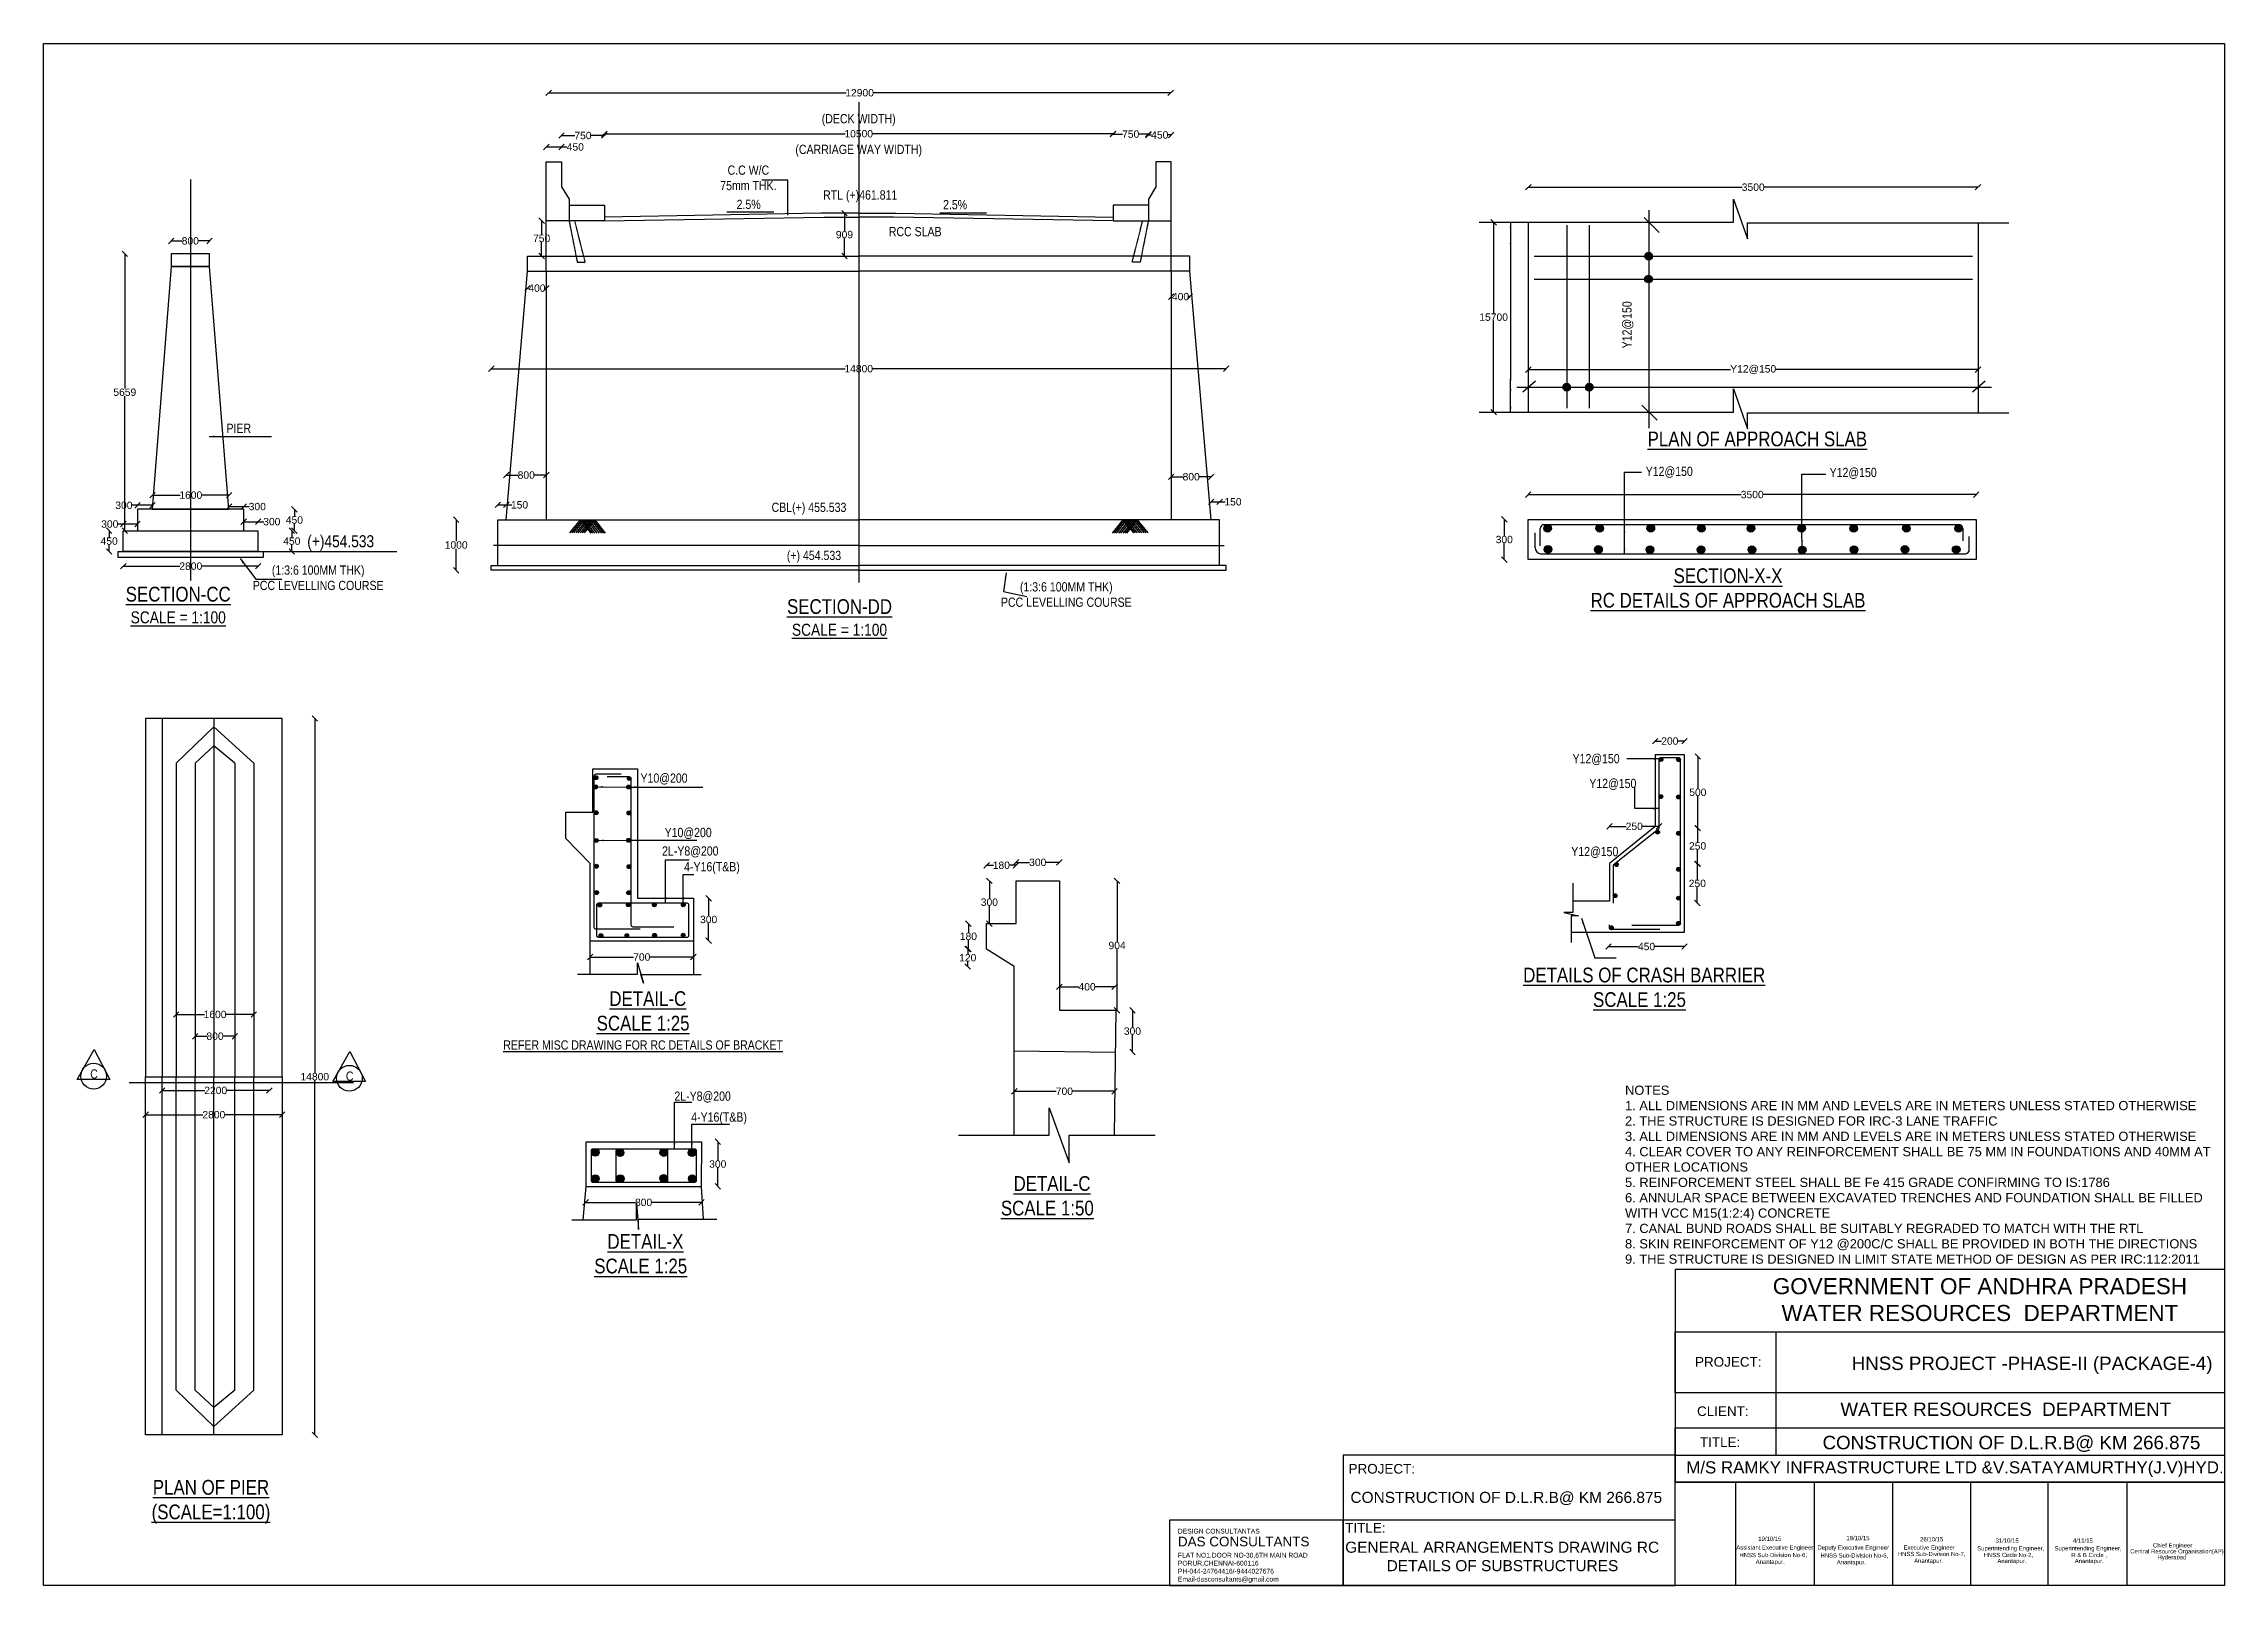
# Model space of a CAD drawing. Header units: millimetres. Extents: x 5124 to 3010519, y 2311 to 45944900.
# Drawn here: x 2846998 to 2906182, y 45903064 to 45944900 of the extents above; entities outside this region: 3.
import ezdxf

# ---------------------------------------------------------------- set-up
doc = ezdxf.new("R2010")
doc.units = ezdxf.units.MM
doc.header["$MEASUREMENT"] = 0
doc.linetypes.add('ACAD_ISO10W100', pattern=[18, 12, -3, 0, -3])
for name, color, linetype in [('DIMENSION', 7, 'Continuous'), ('DRAWING', 7, 'Continuous'), ('TEXT', 7, 'Continuous')]:
    doc.layers.add(name, color=color, linetype=linetype)
doc.styles.add('ARIAL NARROW', font='ARIALN.TTF')
doc.styles.get("Standard").update_dxf_attribs({"font": 'arial.ttf'})
doc.dimstyles.get("Standard").update_dxf_attribs({"dimtxt": 200, "dimasz": 150, "dimexe": 0.18, "dimexo": 0.0625, "dimgap": 0.09, "dimtad": 0, "dimtih": 1, "dimtoh": 1, "dimdec": 0, "dimzin": 0, "dimdsep": 46, "dimtxsty": 'Standard', "dimblk": 'OBLIQUE', "dimcen": 0.09, "dimse1": 1, "dimse2": 1, "dimadec": 0, "dimazin": 0, "dimtfac": 1, "dimtdec": 0, "dimtofl": 0, "dimtmove": 0, "dimatfit": 3, "dimfxl": 1, "dimtolj": 1, "dimtzin": 0, "dimarcsym": 0})

msp = doc.modelspace()

# ---------------------------------------------------------------- texts
at = {"layer": 'Defpoints', "insert": (2889916.3, 45916625.4), "char_height": 250, "width": 16510.517, "attachment_point": 1}
msp.add_mtext('NOTES \\P1. ALL DIMENSIONS ARE IN MM AND LEVELS ARE IN METERS UNLESS STATED OTHERWISE \\P2. THE STRUCTURE IS DESIGNED FOR IRC-3 LANE TRAFFIC \\P3. ALL DIMENSIONS ARE IN MM AND LEVELS ARE IN METERS UNLESS STATED OTHERWISE \\P4. CLEAR COVER TO ANY REINFORCEMENT SHALL BE 75 MM IN FOUNDATIONS AND 40MM AT OTHER LOCATIONS \\P5. REINFORCEMENT STEEL SHALL BE Fe 415 GRADE CONFIRMING TO IS:1786 \\P6. ANNULAR SPACE BETWEEN EXCAVATED TRENCHES AND FOUNDATION SHALL BE FILLED WITH VCC M15(1:2:4) CONCRETE \\P7. CANAL BUND ROADS SHALL BE SUITABLY REGRADED TO MATCH WITH THE RTL \\P8. SKIN REINFORCEMENT OF Y12 @200C/C SHALL BE PROVIDED IN BOTH THE DIRECTIONS \\P9. THE STRUCTURE IS DESIGNED IN LIMIT STATE METHOD OF DESIGN AS PER IRC:112:2011 ', dxfattribs=at)
at = {"layer": 'DRAWING', "attachment_point": 2, "style": 'ARIAL NARROW'}
for s, insert, char_height, width in [('{\\LPLAN OF APPROACH SLAB}', (2893506.3, 45934373.3), 400, 5938.243), ('  (+)454.533', (2854956.5, 45931560), 325.612, 2006.905), ('{\\LSECTION-X-X\\PRC DETAILS OF APPROACH SLAB}', (2892710.4, 45930662.2), 400, 12586.705), ('{\\H1.2285x;\\LSECTION-CC\\H0.81403x;\\PSCALE = 1:100}', (2850650.8, 45930161.2), 325.612, 6993.943), ('{\\H1.2285x;\\LSECTION-DD\\H0.81403x;\\PSCALE = 1:100}', (2868597.6, 45929824.5), 325.612, 6993.943), ('{\\L  DETAILS OF CRASH BARRIER\\PSCALE 1:25}', (2890308.2, 45919826.6), 400, 12586.705), ('{\\L  DETAIL-C\\PSCALE 1:25\\P\\H0.625x;REFER MISC DRAWING FOR RC DETAILS OF BRACKET}', (2863267.2, 45919186.4), 400, 12943.134), ('{\\L  DETAIL-C\\PSCALE 1:50}', (2874237.8, 45914168.6), 400, 12586.705), ('{\\L  DETAIL-X\\PSCALE 1:25}', (2863203, 45912596.5), 400, 2506.592), ('{\\LPLAN OF PIER \\P(SCALE=1:100)}', (2851539.9, 45905924.5), 400, 3197.997)]:
    msp.add_mtext(s, dxfattribs=dict(at, insert=insert, char_height=char_height, width=width))
at = {"layer": 'TEXT'}
for s, height, p in [('19/10/15', 115.44, (2893531.5, 45904269.5)), ('19/10/15', 115.44, (2895923, 45904289)), ('26/10/15', 115.44, (2897923.6, 45904256.9)), ('31/10/15', 115.44, (2899972.4, 45904223)), ('4/11/15', 115.44, (2902072.1, 45904223)), ('Assistant Executive Engineer ', 115.435, (2892936.3, 45904034.6)), (' HNSS Sub-Division No-6,', 115.435, (2892974.6, 45903829.8)), ('Anantapur.', 115.44, (2893462.3, 45903647.2)), ('Deputy Executive Engineer ', 115.435, (2895137.9, 45904031.4)), (' HNSS Sub-Division No-6,', 115.435, (2895175.4, 45903817.3)), ('Anantapur.', 115.44, (2895663.1, 45903634.7)), (' HNSS Sub-Division No-7,', 115.435, (2897273.4, 45903857.9)), ('Executive Engineer ', 115.435, (2897476.5, 45904033.8)), ('Anantapur.', 115.44, (2897761.1, 45903675.4)), ('Superintending Engineer,', 115.435, (2899473.3, 45904013.2)), (' HNSS Circle No-2,', 115.435, (2899603.1, 45903830.2)), ('Anantapur.', 115.44, (2900021, 45903667.9)), ('Superintending Engineer,', 115.435, (2901573, 45904013.2)), ('R & B Circle ,', 115.435, (2902028.5, 45903830.2)), ('Anantapur.', 115.44, (2902120.7, 45903667.9)), ('Central Resource Organisation(AP)', 115.435, (2903626.3, 45903930.3)), ('Chief Engineer ', 115.435, (2904243.9, 45904092)), ('Hyderabad', 115.44, (2904364.5, 45903769.4))]:
    msp.add_text(s, height=height, dxfattribs=at).set_placement(p)
at = {"layer": 'TEXT', "color": 5}
msp.add_text('D.L.R.B @ KM 134.402-1', height=230, dxfattribs=at).set_placement((308082.8, 114156.4))
at = {"layer": 'TEXT', "char_height": 250, "attachment_point": 2, "style": 'ARIAL NARROW'}
for s, insert, width in [('(DECK WIDTH)\\P\\P(CARRIAGE WAY WIDTH)', (2869118.4, 45942988.6), 3811.346), ('C.C W/C \\P75mm THK.', (2866124.6, 45941592.3), 3811.346), ('2.5%', (2866131.9, 45940663), 636.709), ('RTL (+)461.811', (2869159.7, 45940919.4), 1963.278), ('2.5%', (2871734.1, 45940656.8), 636.709), ('RCC SLAB', (2870652.4, 45939924.7), 1963.278), ('PIER', (2852293.7, 45934587.5), 3811.346), ('Y12@150', (2891115.9, 45933419.3), 4482.83), ('Y12@150', (2896107.5, 45933388.9), 4482.83), ('CBL(+) 455.533', (2867769.2, 45932443.3), 4482.83), (' (+) 454.533', (2867864.8, 45931136.9), 4482.83), ('(1:3:6 100MM THK)\\PPCC LEVELLING COURSE', (2854449.3, 45930739.2), 3811.346), ('(1:3:6 100MM THK)\\PPCC LEVELLING COURSE', (2874752.2, 45930284.8), 3811.346), ('Y12@150', (2889130.2, 45925623.4), 4482.83), ('Y10@200', (2863835.5, 45925094.8), 4482.83), ('Y12@150', (2889584.7, 45924949.6), 4482.83), ('Y10@200', (2864490, 45923619.1), 4482.83), ('2L-Y8@200', (2864548.3, 45923117.7), 1520.917), ('4-Y16(T&B)', (2865136.6, 45922689.6), 1520.917), ('Y12@150', (2889095.1, 45923102.7), 4482.83), ('C', (2848366, 45917064.6), 197.418), ('C', (2855304.7, 45917007.2), 197.418), ('2L-Y8@200', (2864882.1, 45916464.8), 1520.917), ('4-Y16(T&B)', (2865328.4, 45915896.9), 1520.917)]:
    msp.add_mtext(s, dxfattribs=dict(at, insert=insert, width=width))
at = {"layer": 'TEXT', "insert": (2889844.2, 45937270.6), "char_height": 250, "width": 4482.83, "attachment_point": 2, "rotation": 90, "style": 'ARIAL NARROW'}
msp.add_mtext('Y12@150', dxfattribs=at)
at = {"layer": 'TEXT', "color": 7, "width": 12444.677, "attachment_point": 5}
for s, insert, char_height in [('GOVERNMENT OF ANDHRA PRADESH\\PWATER RESOURCES  DEPARTMENT', (2899547.2, 45910815.6), 436.368), ('HNSS PROJECT -PHASE-II (PACKAGE-4)', (2900964.1, 45909034.5), 363.64)]:
    msp.add_mtext(s, dxfattribs=dict(at, insert=insert, char_height=char_height))
at = {"layer": 'TEXT', "attachment_point": 1}
for s, insert, char_height, width in [('PROJECT:', (2891815.4, 45909259.4), 261.25, 2437.566), ('CLIENT:', (2891870.7, 45907920.8), 261.25, 2437.566), ('WATER RESOURCES  DEPARTMENT\\P', (2895761.2, 45908024.7), 363.64, 11288.388), ('TITLE:', (2891949.5, 45907079), 261.25, 1416.666), ('\\pi539.72;CONSTRUCTION OF D.L.R.B@ KM 266.875', (2894736.6, 45907121.1), 363.64, 11288.388), ('PROJECT:', (2882412.7, 45906358.6), 261.25, 2437.566), ('\\pi809.94;M/S RAMKY INFRASTRUCTURE LTD &V.SATAYAMURTHY(J.V)HYD.', (2890768.1, 45906430.3), 327.966, 16132.287), ('\\pi1433;CONSTRUCTION OF D.L.R.B@ KM 266.875', (2881030.9, 45905601.4), 300, 11288.388), ('DESIGN CONSULTANTAS\\P{\\H2.0096x;DAS CONSULTANTS\\P}FLAT NO1,DOOR NO-30,6TH MAIN ROAD\\PPORUR,CHENNAI-600116\\PPH-044-24764416/-9444027676\\PEmail-dasconsultants@gmail.com', (2877781.7, 45904600.2), 130, 5521.141), ('TITLE:', (2882321.3, 45904756.6), 261.25, 1416.666), ('\\pi1402.3;GENERAL ARRANGEMENTS DRAWING RC\\P\\pi2527.7;DETAILS OF SUBSTRUCTURES', (2880918.6, 45904249), 300, 11288.388)]:
    msp.add_mtext(s, dxfattribs=dict(at, insert=insert, char_height=char_height, width=width))

# ---------------------------------------------------------------- blocks, each defined once
blk = doc.blocks.new('_Oblique')
at = {"color": 0, "linetype": 'ByBlock', "lineweight": -2}
blk.add_line((-0.5, -0.5), (0.5, 0.5), dxfattribs=at)
blk = doc.blocks.new('*D15')
at = {"layer": 'Defpoints', "color": 0}
for p in [(2850597, 45918555), (2852704, 45918555), (2852704, 45918555)]:
    blk.add_point(p, dxfattribs=at)
at = {"layer": 'DRAWING', "color": 0, "lineweight": -2}
for p, q in [((2850597, 45918555), (2851361, 45918555)), ((2852704, 45918555), (2851939, 45918555))]:
    blk.add_line(p, q, dxfattribs=at)
at = {"layer": 'DRAWING', "color": 0, "lineweight": -2, "xscale": 150, "yscale": 150, "zscale": 150, "rotation": 180}
blk.add_blockref('_Oblique', (2850597, 45918555), dxfattribs=at)
at = {"layer": 'DRAWING', "color": 0, "lineweight": -2, "xscale": 150, "yscale": 150, "zscale": 150}
blk.add_blockref('_Oblique', (2852704, 45918555), dxfattribs=at)
at = {"layer": 'DRAWING', "color": 0, "insert": (2851650, 45918555), "char_height": 200, "attachment_point": 5}
blk.add_mtext('\\A1;1600', dxfattribs=at)
blk = doc.blocks.new('*D16')
at = {"layer": 'Defpoints', "color": 0}
for p in [(2852189, 45917965), (2851111, 45917391), (2852189, 45917391)]:
    blk.add_point(p, dxfattribs=at)
at = {"layer": 'DRAWING', "color": 0, "lineweight": -2}
for p, q in [((2851111, 45917965), (2851429, 45917965)), ((2852189, 45917965), (2851871, 45917965))]:
    blk.add_line(p, q, dxfattribs=at)
at = {"layer": 'DRAWING', "color": 0, "lineweight": -2, "xscale": 150, "yscale": 150, "zscale": 150, "rotation": 180}
blk.add_blockref('_Oblique', (2851111, 45917965), dxfattribs=at)
at = {"layer": 'DRAWING', "color": 0, "lineweight": -2, "xscale": 150, "yscale": 150, "zscale": 150}
blk.add_blockref('_Oblique', (2852189, 45917965), dxfattribs=at)
at = {"layer": 'DRAWING', "color": 0, "insert": (2851650, 45917965), "char_height": 200, "attachment_point": 5}
blk.add_mtext('\\A1;800', dxfattribs=at)
blk = doc.blocks.new('*D17')
at = {"layer": 'Defpoints', "color": 0}
for p in [(2850217, 45916493), (2853121, 45916493), (2853121, 45916493)]:
    blk.add_point(p, dxfattribs=at)
at = {"layer": 'DRAWING', "color": 0, "lineweight": -2}
for p, q in [((2850217, 45916493), (2851369, 45916493)), ((2853121, 45916493), (2851969, 45916493))]:
    blk.add_line(p, q, dxfattribs=at)
at = {"layer": 'DRAWING', "color": 0, "lineweight": -2, "xscale": 150, "yscale": 150, "zscale": 150, "rotation": 180}
blk.add_blockref('_Oblique', (2850217, 45916493), dxfattribs=at)
at = {"layer": 'DRAWING', "color": 0, "lineweight": -2, "xscale": 150, "yscale": 150, "zscale": 150}
blk.add_blockref('_Oblique', (2853121, 45916493), dxfattribs=at)
at = {"layer": 'DRAWING', "color": 0, "insert": (2851669, 45916493), "char_height": 200, "attachment_point": 5}
blk.add_mtext('\\A1;2200', dxfattribs=at)
blk = doc.blocks.new('*D18')
at = {"layer": 'Defpoints', "color": 0}
for p in [(2849766, 45915835), (2853471, 45915835), (2853471, 45915835)]:
    blk.add_point(p, dxfattribs=at)
at = {"layer": 'DRAWING', "color": 0, "lineweight": -2}
for p, q in [((2849766, 45915835), (2851318, 45915835)), ((2853471, 45915835), (2851918, 45915835))]:
    blk.add_line(p, q, dxfattribs=at)
at = {"layer": 'DRAWING', "color": 0, "lineweight": -2, "xscale": 150, "yscale": 150, "zscale": 150, "rotation": 180}
blk.add_blockref('_Oblique', (2849766, 45915835), dxfattribs=at)
at = {"layer": 'DRAWING', "color": 0, "lineweight": -2, "xscale": 150, "yscale": 150, "zscale": 150}
blk.add_blockref('_Oblique', (2853471, 45915835), dxfattribs=at)
at = {"layer": 'DRAWING', "color": 0, "insert": (2851618, 45915835), "char_height": 200, "attachment_point": 5}
blk.add_mtext('\\A1;2800', dxfattribs=at)
blk = doc.blocks.new('*D19')
at = {"layer": 'Defpoints', "color": 0}
for p in [(2849952, 45932264), (2852033, 45932648), (2852033, 45932264)]:
    blk.add_point(p, dxfattribs=at)
at = {"layer": 'DRAWING', "color": 0, "lineweight": -2}
for p, q in [((2849952, 45932648), (2850703, 45932648)), ((2852033, 45932648), (2851281, 45932648))]:
    blk.add_line(p, q, dxfattribs=at)
at = {"layer": 'DRAWING', "color": 0, "lineweight": -2, "xscale": 150, "yscale": 150, "zscale": 150, "rotation": 180}
blk.add_blockref('_Oblique', (2849952, 45932648), dxfattribs=at)
at = {"layer": 'DRAWING', "color": 0, "lineweight": -2, "xscale": 150, "yscale": 150, "zscale": 150}
blk.add_blockref('_Oblique', (2852033, 45932648), dxfattribs=at)
at = {"layer": 'DRAWING', "color": 0, "insert": (2850992, 45932648), "char_height": 200, "attachment_point": 5}
blk.add_mtext('\\A1;1600', dxfattribs=at)
blk = doc.blocks.new('*D20')
at = {"layer": 'Defpoints', "color": 0}
for p in [(2852033, 45932264), (2852426, 45932337), (2852426, 45932264)]:
    blk.add_point(p, dxfattribs=at)
at = {"layer": 'DRAWING', "color": 0, "lineweight": -2}
for p, q in [((2852033, 45932337), (2852426, 45932337)), ((2852426, 45932337), (2852576, 45932337))]:
    blk.add_line(p, q, dxfattribs=at)
at = {"layer": 'DRAWING', "color": 0, "lineweight": -2, "xscale": 150, "yscale": 150, "zscale": 150, "rotation": 180}
blk.add_blockref('_Oblique', (2852033, 45932337), dxfattribs=at)
at = {"layer": 'DRAWING', "color": 0, "lineweight": -2, "xscale": 150, "yscale": 150, "zscale": 150}
blk.add_blockref('_Oblique', (2852426, 45932337), dxfattribs=at)
at = {"layer": 'DRAWING', "color": 0, "insert": (2852797, 45932337), "char_height": 200, "attachment_point": 5}
blk.add_mtext('\\A1;300', dxfattribs=at)
blk = doc.blocks.new('*D21')
at = {"layer": 'Defpoints', "color": 0}
for p in [(2849547, 45932372), (2849547, 45932264), (2849952, 45932264)]:
    blk.add_point(p, dxfattribs=at)
at = {"layer": 'DRAWING', "color": 0, "lineweight": -2}
for p, q in [((2849547, 45932372), (2849397, 45932372)), ((2849952, 45932372), (2849547, 45932372))]:
    blk.add_line(p, q, dxfattribs=at)
at = {"layer": 'DRAWING', "color": 0, "lineweight": -2, "xscale": 150, "yscale": 150, "zscale": 150, "rotation": 180}
blk.add_blockref('_Oblique', (2849547, 45932372), dxfattribs=at)
at = {"layer": 'DRAWING', "color": 0, "lineweight": -2, "xscale": 150, "yscale": 150, "zscale": 150}
blk.add_blockref('_Oblique', (2849952, 45932372), dxfattribs=at)
at = {"layer": 'DRAWING', "color": 0, "insert": (2849177, 45932372), "char_height": 200, "attachment_point": 5}
blk.add_mtext('\\A1;300', dxfattribs=at)
blk = doc.blocks.new('*D22')
at = {"layer": 'Defpoints', "color": 0}
for p in [(2849163, 45931863), (2849163, 45931683), (2849547, 45931683)]:
    blk.add_point(p, dxfattribs=at)
at = {"layer": 'DRAWING', "color": 0, "lineweight": -2}
for p, q in [((2849163, 45931863), (2849013, 45931863)), ((2849547, 45931863), (2849163, 45931863))]:
    blk.add_line(p, q, dxfattribs=at)
at = {"layer": 'DRAWING', "color": 0, "lineweight": -2, "xscale": 150, "yscale": 150, "zscale": 150, "rotation": 180}
blk.add_blockref('_Oblique', (2849163, 45931863), dxfattribs=at)
at = {"layer": 'DRAWING', "color": 0, "lineweight": -2, "xscale": 150, "yscale": 150, "zscale": 150}
blk.add_blockref('_Oblique', (2849547, 45931863), dxfattribs=at)
at = {"layer": 'DRAWING', "color": 0, "insert": (2848793, 45931863), "char_height": 200, "attachment_point": 5}
blk.add_mtext('\\A1;300', dxfattribs=at)
blk = doc.blocks.new('*D23')
at = {"layer": 'Defpoints', "color": 0}
for p in [(2848777, 45931683), (2849163, 45931683), (2849163, 45931117)]:
    blk.add_point(p, dxfattribs=at)
at = {"layer": 'DRAWING', "color": 0, "lineweight": -2}
for p, q in [((2848777, 45931683), (2848777, 45931502)), ((2848777, 45931117), (2848777, 45931298))]:
    blk.add_line(p, q, dxfattribs=at)
at = {"layer": 'DRAWING', "color": 0, "lineweight": -2, "xscale": 150, "yscale": 150, "zscale": 150}
for p, rotation in [((2848777, 45931683), 90), ((2848777, 45931117), 270)]:
    blk.add_blockref('_Oblique', p, dxfattribs=dict(at, rotation=rotation))
at = {"layer": 'DRAWING', "color": 0, "insert": (2848777, 45931400), "char_height": 200, "attachment_point": 5}
blk.add_mtext('\\A1;450', dxfattribs=at)
blk = doc.blocks.new('*D24')
at = {"layer": 'Defpoints', "color": 0}
for p in [(2852426, 45931683), (2852820, 45931928), (2852820, 45931683)]:
    blk.add_point(p, dxfattribs=at)
at = {"layer": 'DRAWING', "color": 0, "lineweight": -2}
for p, q in [((2852426, 45931928), (2852820, 45931928)), ((2852820, 45931928), (2852970, 45931928))]:
    blk.add_line(p, q, dxfattribs=at)
at = {"layer": 'DRAWING', "color": 0, "lineweight": -2, "xscale": 150, "yscale": 150, "zscale": 150, "rotation": 180}
blk.add_blockref('_Oblique', (2852426, 45931928), dxfattribs=at)
at = {"layer": 'DRAWING', "color": 0, "lineweight": -2, "xscale": 150, "yscale": 150, "zscale": 150}
blk.add_blockref('_Oblique', (2852820, 45931928), dxfattribs=at)
at = {"layer": 'DRAWING', "color": 0, "insert": (2853191, 45931928), "char_height": 200, "attachment_point": 5}
blk.add_mtext('\\A1;300', dxfattribs=at)
blk = doc.blocks.new('*D25')
at = {"layer": 'Defpoints', "color": 0}
for p in [(2852426, 45932264), (2853804, 45932264), (2852370, 45931683)]:
    blk.add_point(p, dxfattribs=at)
at = {"layer": 'DRAWING', "color": 0, "lineweight": -2}
for p, q in [((2853804, 45932264), (2853804, 45932076)), ((2853804, 45931683), (2853804, 45931871))]:
    blk.add_line(p, q, dxfattribs=at)
at = {"layer": 'DRAWING', "color": 0, "lineweight": -2, "xscale": 150, "yscale": 150, "zscale": 150}
for p, rotation in [((2853804, 45932264), 90), ((2853804, 45931683), 270)]:
    blk.add_blockref('_Oblique', p, dxfattribs=dict(at, rotation=rotation))
at = {"layer": 'DRAWING', "color": 0, "insert": (2853804, 45931973), "char_height": 200, "attachment_point": 5}
blk.add_mtext('\\A1;450', dxfattribs=at)
blk = doc.blocks.new('*D26')
at = {"layer": 'Defpoints', "color": 0}
for p in [(2853804, 45931683), (2853726, 45931117), (2853734, 45931117)]:
    blk.add_point(p, dxfattribs=at)
at = {"layer": 'DRAWING', "color": 0, "lineweight": -2}
for p, q in [((2853734, 45931683), (2853734, 45931502)), ((2853734, 45931117), (2853734, 45931298))]:
    blk.add_line(p, q, dxfattribs=at)
at = {"layer": 'DRAWING', "color": 0, "lineweight": -2, "xscale": 150, "yscale": 150, "zscale": 150}
for p, rotation in [((2853734, 45931683), 90), ((2853734, 45931117), 270)]:
    blk.add_blockref('_Oblique', p, dxfattribs=dict(at, rotation=rotation))
at = {"layer": 'DRAWING', "color": 0, "insert": (2853734, 45931400), "char_height": 200, "attachment_point": 5}
blk.add_mtext('\\A1;450', dxfattribs=at)
blk = doc.blocks.new('*D27')
at = {"layer": 'Defpoints', "color": 0}
for p in [(2849163, 45931117), (2852820, 45931117), (2852820, 45930721)]:
    blk.add_point(p, dxfattribs=at)
at = {"layer": 'DRAWING', "color": 0, "lineweight": -2}
for p, q in [((2849163, 45930721), (2850692, 45930721)), ((2852820, 45930721), (2851292, 45930721))]:
    blk.add_line(p, q, dxfattribs=at)
at = {"layer": 'DRAWING', "color": 0, "lineweight": -2, "xscale": 150, "yscale": 150, "zscale": 150, "rotation": 180}
blk.add_blockref('_Oblique', (2849163, 45930721), dxfattribs=at)
at = {"layer": 'DRAWING', "color": 0, "lineweight": -2, "xscale": 150, "yscale": 150, "zscale": 150}
blk.add_blockref('_Oblique', (2852820, 45930721), dxfattribs=at)
at = {"layer": 'DRAWING', "color": 0, "insert": (2850992, 45930721), "char_height": 200, "attachment_point": 5}
blk.add_mtext('\\A1;2800', dxfattribs=at)
blk = doc.blocks.new('*D28')
at = {"layer": 'Defpoints', "color": 0}
for p in [(2850459, 45939198), (2851499, 45939547), (2851499, 45939198)]:
    blk.add_point(p, dxfattribs=at)
at = {"layer": 'DRAWING', "color": 0, "lineweight": -2}
for p, q in [((2850459, 45939547), (2850758, 45939547)), ((2851499, 45939547), (2851199, 45939547))]:
    blk.add_line(p, q, dxfattribs=at)
at = {"layer": 'DRAWING', "color": 0, "lineweight": -2, "xscale": 150, "yscale": 150, "zscale": 150, "rotation": 180}
blk.add_blockref('_Oblique', (2850459, 45939547), dxfattribs=at)
at = {"layer": 'DRAWING', "color": 0, "lineweight": -2, "xscale": 150, "yscale": 150, "zscale": 150}
blk.add_blockref('_Oblique', (2851499, 45939547), dxfattribs=at)
at = {"layer": 'DRAWING', "color": 0, "insert": (2850979, 45939547), "char_height": 200, "attachment_point": 5}
blk.add_mtext('\\A1;800', dxfattribs=at)
blk = doc.blocks.new('*D29')
at = {"layer": 'Defpoints', "color": 0}
for p in [(2849201, 45939198), (2850459, 45939198), (2849156, 45931683)]:
    blk.add_point(p, dxfattribs=at)
at = {"layer": 'DIMENSION', "color": 0, "lineweight": -2}
for p, q in [((2849201, 45939198), (2849201, 45935543)), ((2849201, 45931683), (2849201, 45935338))]:
    blk.add_line(p, q, dxfattribs=at)
at = {"layer": 'DIMENSION', "color": 0, "lineweight": -2, "xscale": 150, "yscale": 150, "zscale": 150}
for p, rotation in [((2849201, 45939198), 90), ((2849201, 45931683), 270)]:
    blk.add_blockref('_Oblique', p, dxfattribs=dict(at, rotation=rotation))
at = {"layer": 'DIMENSION', "color": 0, "insert": (2849201, 45935440), "char_height": 200, "attachment_point": 5}
blk.add_mtext('\\A1;5659', dxfattribs=at)
blk = doc.blocks.new('*D30')
at = {"layer": 'Defpoints', "color": 0}
for p in [(2858194, 45931981), (2859324, 45931981), (2859147, 45930610)]:
    blk.add_point(p, dxfattribs=at)
at = {"layer": 'DIMENSION', "color": 0, "lineweight": -2}
for p, q in [((2858194, 45931981), (2858194, 45931398)), ((2858194, 45930610), (2858194, 45931193))]:
    blk.add_line(p, q, dxfattribs=at)
at = {"layer": 'DIMENSION', "color": 0, "lineweight": -2, "xscale": 150, "yscale": 150, "zscale": 150}
for p, rotation in [((2858194, 45931981), 90), ((2858194, 45930610), 270)]:
    blk.add_blockref('_Oblique', p, dxfattribs=dict(at, rotation=rotation))
at = {"layer": 'DIMENSION', "color": 0, "insert": (2858194, 45931295), "char_height": 200, "attachment_point": 5}
blk.add_mtext('\\A1;1000', dxfattribs=at)
blk = doc.blocks.new('*D31')
at = {"layer": 'Defpoints', "color": 0}
for p in [(2859553, 45932384), (2859324, 45931981), (2859553, 45931981)]:
    blk.add_point(p, dxfattribs=at)
at = {"layer": 'DIMENSION', "color": 0, "lineweight": -2}
for p, q in [((2859324, 45932384), (2859553, 45932384)), ((2859553, 45932384), (2859703, 45932384))]:
    blk.add_line(p, q, dxfattribs=at)
at = {"layer": 'DIMENSION', "color": 0, "lineweight": -2, "xscale": 150, "yscale": 150, "zscale": 150, "rotation": 180}
blk.add_blockref('_Oblique', (2859324, 45932384), dxfattribs=at)
at = {"layer": 'DIMENSION', "color": 0, "lineweight": -2, "xscale": 150, "yscale": 150, "zscale": 150}
blk.add_blockref('_Oblique', (2859553, 45932384), dxfattribs=at)
at = {"layer": 'DIMENSION', "color": 0, "insert": (2859914, 45932384), "char_height": 200, "attachment_point": 5}
blk.add_mtext('\\A1;150', dxfattribs=at)
blk = doc.blocks.new('*D32')
at = {"layer": 'Defpoints', "color": 0}
for p in [(2860639, 45933192), (2859553, 45931981), (2860639, 45931981)]:
    blk.add_point(p, dxfattribs=at)
at = {"layer": 'DIMENSION', "color": 0, "lineweight": -2}
for p, q in [((2859553, 45933192), (2859875, 45933192)), ((2860639, 45933192), (2860317, 45933192))]:
    blk.add_line(p, q, dxfattribs=at)
at = {"layer": 'DIMENSION', "color": 0, "lineweight": -2, "xscale": 150, "yscale": 150, "zscale": 150, "rotation": 180}
blk.add_blockref('_Oblique', (2859553, 45933192), dxfattribs=at)
at = {"layer": 'DIMENSION', "color": 0, "lineweight": -2, "xscale": 150, "yscale": 150, "zscale": 150}
blk.add_blockref('_Oblique', (2860639, 45933192), dxfattribs=at)
at = {"layer": 'DIMENSION', "color": 0, "insert": (2860096, 45933192), "char_height": 200, "attachment_point": 5}
blk.add_mtext('\\A1;800', dxfattribs=at)
blk = doc.blocks.new('*D33')
at = {"layer": 'Defpoints', "color": 0}
for p in [(2860131, 45938725), (2860639, 45938725), (2860639, 45938264)]:
    blk.add_point(p, dxfattribs=at)
at = {"layer": 'DIMENSION', "color": 0, "lineweight": -2}
for p, q in [((2860131, 45938264), (2860160, 45938264)), ((2860639, 45938264), (2860609, 45938264))]:
    blk.add_line(p, q, dxfattribs=at)
at = {"layer": 'DIMENSION', "color": 0, "lineweight": -2, "xscale": 150, "yscale": 150, "zscale": 150, "rotation": 180}
blk.add_blockref('_Oblique', (2860131, 45938264), dxfattribs=at)
at = {"layer": 'DIMENSION', "color": 0, "lineweight": -2, "xscale": 150, "yscale": 150, "zscale": 150}
blk.add_blockref('_Oblique', (2860639, 45938264), dxfattribs=at)
at = {"layer": 'DIMENSION', "color": 0, "insert": (2860385, 45938264), "char_height": 200, "attachment_point": 5}
blk.add_mtext('\\A1;400', dxfattribs=at)
blk = doc.blocks.new('*D34')
at = {"layer": 'Defpoints', "color": 0}
for p in [(2860514, 45940096), (2860639, 45940096), (2860639, 45939135)]:
    blk.add_point(p, dxfattribs=at)
at = {"layer": 'DIMENSION', "color": 0, "lineweight": -2}
for p, q in [((2860514, 45940096), (2860514, 45939717)), ((2860514, 45939135), (2860514, 45939513))]:
    blk.add_line(p, q, dxfattribs=at)
at = {"layer": 'DIMENSION', "color": 0, "lineweight": -2, "xscale": 150, "yscale": 150, "zscale": 150}
for p, rotation in [((2860514, 45940096), 90), ((2860514, 45939135), 270)]:
    blk.add_blockref('_Oblique', p, dxfattribs=dict(at, rotation=rotation))
at = {"layer": 'DIMENSION', "color": 0, "insert": (2860514, 45939615), "char_height": 200, "attachment_point": 5}
blk.add_mtext('\\A1;750', dxfattribs=at)
blk = doc.blocks.new('*D35')
at = {"layer": 'Defpoints', "color": 0}
for p in [(2868732, 45940301), (2868880, 45940301), (2868880, 45939135)]:
    blk.add_point(p, dxfattribs=at)
at = {"layer": 'DIMENSION', "color": 0, "lineweight": -2}
for p, q in [((2868732, 45940301), (2868732, 45939820)), ((2868732, 45939135), (2868732, 45939616))]:
    blk.add_line(p, q, dxfattribs=at)
at = {"layer": 'DIMENSION', "color": 0, "lineweight": -2, "xscale": 150, "yscale": 150, "zscale": 150}
for p, rotation in [((2868732, 45940301), 90), ((2868732, 45939135), 270)]:
    blk.add_blockref('_Oblique', p, dxfattribs=dict(at, rotation=rotation))
at = {"layer": 'DIMENSION', "color": 0, "insert": (2868732, 45939718), "char_height": 200, "attachment_point": 5}
blk.add_mtext('\\A1;909', dxfattribs=at)
blk = doc.blocks.new('*D36')
at = {"layer": 'Defpoints', "color": 0}
for p in [(2877599, 45938725), (2878107, 45938725), (2878107, 45938035)]:
    blk.add_point(p, dxfattribs=at)
at = {"layer": 'DIMENSION', "color": 0, "lineweight": -2}
for p, q in [((2877599, 45938035), (2877628, 45938035)), ((2878107, 45938035), (2878077, 45938035))]:
    blk.add_line(p, q, dxfattribs=at)
at = {"layer": 'DIMENSION', "color": 0, "lineweight": -2, "xscale": 150, "yscale": 150, "zscale": 150, "rotation": 180}
blk.add_blockref('_Oblique', (2877599, 45938035), dxfattribs=at)
at = {"layer": 'DIMENSION', "color": 0, "lineweight": -2, "xscale": 150, "yscale": 150, "zscale": 150}
blk.add_blockref('_Oblique', (2878107, 45938035), dxfattribs=at)
at = {"layer": 'DIMENSION', "color": 0, "insert": (2877853, 45938035), "char_height": 200, "attachment_point": 5}
blk.add_mtext('\\A1;400', dxfattribs=at)
blk = doc.blocks.new('*D37')
at = {"layer": 'Defpoints', "color": 0}
for p in [(2859147, 45936079), (2859147, 45930743), (2879090, 45930743)]:
    blk.add_point(p, dxfattribs=at)
at = {"layer": 'DIMENSION', "color": 0, "lineweight": -2}
for p, q in [((2859147, 45936079), (2868752, 45936079)), ((2879090, 45936079), (2869485, 45936079))]:
    blk.add_line(p, q, dxfattribs=at)
at = {"layer": 'DIMENSION', "color": 0, "lineweight": -2, "xscale": 150, "yscale": 150, "zscale": 150, "rotation": 180}
blk.add_blockref('_Oblique', (2859147, 45936079), dxfattribs=at)
at = {"layer": 'DIMENSION', "color": 0, "lineweight": -2, "xscale": 150, "yscale": 150, "zscale": 150}
blk.add_blockref('_Oblique', (2879090, 45936079), dxfattribs=at)
at = {"layer": 'DIMENSION', "color": 0, "insert": (2869119, 45936079), "char_height": 200, "attachment_point": 5}
blk.add_mtext('\\A1;14800', dxfattribs=at)
blk = doc.blocks.new('*D38')
at = {"layer": 'Defpoints', "color": 0}
for p in [(2860639, 45941692), (2861052, 45942096), (2861052, 45941692)]:
    blk.add_point(p, dxfattribs=at)
at = {"layer": 'DIMENSION', "color": 0, "lineweight": -2}
for p, q in [((2860639, 45942096), (2861052, 45942096)), ((2861052, 45942096), (2861202, 45942096))]:
    blk.add_line(p, q, dxfattribs=at)
at = {"layer": 'DIMENSION', "color": 0, "lineweight": -2, "xscale": 150, "yscale": 150, "zscale": 150, "rotation": 180}
blk.add_blockref('_Oblique', (2860639, 45942096), dxfattribs=at)
at = {"layer": 'DIMENSION', "color": 0, "lineweight": -2, "xscale": 150, "yscale": 150, "zscale": 150}
blk.add_blockref('_Oblique', (2861052, 45942096), dxfattribs=at)
at = {"layer": 'DIMENSION', "color": 0, "insert": (2861427, 45942096), "char_height": 200, "attachment_point": 5}
blk.add_mtext('\\A1;450', dxfattribs=at)
blk = doc.blocks.new('*D39')
at = {"layer": 'Defpoints', "color": 0}
for p in [(2862217, 45942406), (2861052, 45941692), (2862217, 45940516)]:
    blk.add_point(p, dxfattribs=at)
at = {"layer": 'DIMENSION', "color": 0, "lineweight": -2}
for p, q in [((2861052, 45942406), (2861415, 45942406)), ((2862217, 45942406), (2861854, 45942406))]:
    blk.add_line(p, q, dxfattribs=at)
at = {"layer": 'DIMENSION', "color": 0, "lineweight": -2, "xscale": 150, "yscale": 150, "zscale": 150, "rotation": 180}
blk.add_blockref('_Oblique', (2861052, 45942406), dxfattribs=at)
at = {"layer": 'DIMENSION', "color": 0, "lineweight": -2, "xscale": 150, "yscale": 150, "zscale": 150}
blk.add_blockref('_Oblique', (2862217, 45942406), dxfattribs=at)
at = {"layer": 'DIMENSION', "color": 0, "insert": (2861634, 45942406), "char_height": 200, "attachment_point": 5}
blk.add_mtext('\\A1;750', dxfattribs=at)
blk = doc.blocks.new('*D40')
at = {"layer": 'Defpoints', "color": 0}
for p in [(2862217, 45942406), (2876021, 45942454), (2876021, 45942406)]:
    blk.add_point(p, dxfattribs=at)
at = {"layer": 'DIMENSION', "color": 0, "lineweight": -2}
for p, q in [((2862217, 45942454), (2868752, 45942454)), ((2876021, 45942454), (2869485, 45942454))]:
    blk.add_line(p, q, dxfattribs=at)
at = {"layer": 'DIMENSION', "color": 0, "lineweight": -2, "xscale": 150, "yscale": 150, "zscale": 150, "rotation": 180}
blk.add_blockref('_Oblique', (2862217, 45942454), dxfattribs=at)
at = {"layer": 'DIMENSION', "color": 0, "lineweight": -2, "xscale": 150, "yscale": 150, "zscale": 150}
blk.add_blockref('_Oblique', (2876021, 45942454), dxfattribs=at)
at = {"layer": 'DIMENSION', "color": 0, "insert": (2869119, 45942454), "char_height": 200, "attachment_point": 5}
blk.add_mtext('\\A1;10500', dxfattribs=at)
blk = doc.blocks.new('*D41')
at = {"layer": 'Defpoints', "color": 0}
for p in [(2876979, 45942444), (2876021, 45940516), (2876979, 45940684)]:
    blk.add_point(p, dxfattribs=at)
at = {"layer": 'DIMENSION', "color": 0, "lineweight": -2}
for p, q in [((2876021, 45942444), (2876280, 45942444)), ((2876979, 45942444), (2876720, 45942444))]:
    blk.add_line(p, q, dxfattribs=at)
at = {"layer": 'DIMENSION', "color": 0, "lineweight": -2, "xscale": 150, "yscale": 150, "zscale": 150, "rotation": 180}
blk.add_blockref('_Oblique', (2876021, 45942444), dxfattribs=at)
at = {"layer": 'DIMENSION', "color": 0, "lineweight": -2, "xscale": 150, "yscale": 150, "zscale": 150}
blk.add_blockref('_Oblique', (2876979, 45942444), dxfattribs=at)
at = {"layer": 'DIMENSION', "color": 0, "insert": (2876500, 45942444), "char_height": 200, "attachment_point": 5}
blk.add_mtext('\\A1;750', dxfattribs=at)
blk = doc.blocks.new('*D42')
at = {"layer": 'Defpoints', "color": 0}
for p in [(2876979, 45942444), (2877599, 45942444), (2877599, 45942422)]:
    blk.add_point(p, dxfattribs=at)
at = {"layer": 'DIMENSION', "color": 0, "lineweight": -2}
for p, q in [((2876979, 45942422), (2877064, 45942422)), ((2877599, 45942422), (2877514, 45942422))]:
    blk.add_line(p, q, dxfattribs=at)
at = {"layer": 'DIMENSION', "color": 0, "lineweight": -2, "xscale": 150, "yscale": 150, "zscale": 150, "rotation": 180}
blk.add_blockref('_Oblique', (2876979, 45942422), dxfattribs=at)
at = {"layer": 'DIMENSION', "color": 0, "lineweight": -2, "xscale": 150, "yscale": 150, "zscale": 150}
blk.add_blockref('_Oblique', (2877599, 45942422), dxfattribs=at)
at = {"layer": 'DIMENSION', "color": 0, "insert": (2877289, 45942422), "char_height": 200, "attachment_point": 5}
blk.add_mtext('\\A1;450', dxfattribs=at)
blk = doc.blocks.new('*D43')
at = {"layer": 'Defpoints', "color": 0}
for p in [(2860703, 45943566), (2860703, 45943039), (2877583, 45943039)]:
    blk.add_point(p, dxfattribs=at)
at = {"layer": 'DIMENSION', "color": 0, "lineweight": -2}
for p, q in [((2860703, 45943566), (2868776, 45943566)), ((2877583, 45943566), (2869509, 45943566))]:
    blk.add_line(p, q, dxfattribs=at)
at = {"layer": 'DIMENSION', "color": 0, "lineweight": -2, "xscale": 150, "yscale": 150, "zscale": 150, "rotation": 180}
blk.add_blockref('_Oblique', (2860703, 45943566), dxfattribs=at)
at = {"layer": 'DIMENSION', "color": 0, "lineweight": -2, "xscale": 150, "yscale": 150, "zscale": 150}
blk.add_blockref('_Oblique', (2877583, 45943566), dxfattribs=at)
at = {"layer": 'DIMENSION', "color": 0, "insert": (2869143, 45943566), "char_height": 200, "attachment_point": 5}
blk.add_mtext('\\A1;12900', dxfattribs=at)
blk = doc.blocks.new('*D44')
at = {"layer": 'Defpoints', "color": 0}
for p in [(2878684, 45933146), (2877599, 45931981), (2878684, 45931981)]:
    blk.add_point(p, dxfattribs=at)
at = {"layer": 'DIMENSION', "color": 0, "lineweight": -2}
for p, q in [((2877599, 45933146), (2877921, 45933146)), ((2878684, 45933146), (2878362, 45933146))]:
    blk.add_line(p, q, dxfattribs=at)
at = {"layer": 'DIMENSION', "color": 0, "lineweight": -2, "xscale": 150, "yscale": 150, "zscale": 150, "rotation": 180}
blk.add_blockref('_Oblique', (2877599, 45933146), dxfattribs=at)
at = {"layer": 'DIMENSION', "color": 0, "lineweight": -2, "xscale": 150, "yscale": 150, "zscale": 150}
blk.add_blockref('_Oblique', (2878684, 45933146), dxfattribs=at)
at = {"layer": 'DIMENSION', "color": 0, "insert": (2878142, 45933146), "char_height": 200, "attachment_point": 5}
blk.add_mtext('\\A1;800', dxfattribs=at)
blk = doc.blocks.new('*D45')
at = {"layer": 'Defpoints', "color": 0}
for p in [(2878914, 45932467), (2878684, 45931981), (2878914, 45931981)]:
    blk.add_point(p, dxfattribs=at)
at = {"layer": 'DIMENSION', "color": 0, "lineweight": -2}
for p, q in [((2878684, 45932467), (2878914, 45932467)), ((2878914, 45932467), (2879064, 45932467))]:
    blk.add_line(p, q, dxfattribs=at)
at = {"layer": 'DIMENSION', "color": 0, "lineweight": -2, "xscale": 150, "yscale": 150, "zscale": 150, "rotation": 180}
blk.add_blockref('_Oblique', (2878684, 45932467), dxfattribs=at)
at = {"layer": 'DIMENSION', "color": 0, "lineweight": -2, "xscale": 150, "yscale": 150, "zscale": 150}
blk.add_blockref('_Oblique', (2878914, 45932467), dxfattribs=at)
at = {"layer": 'DIMENSION', "color": 0, "insert": (2879275, 45932467), "char_height": 200, "attachment_point": 5}
blk.add_mtext('\\A1;150', dxfattribs=at)
blk = doc.blocks.new('*D46')
at = {"layer": 'Defpoints', "color": 0}
for p in [(2886639, 45931989), (2887286, 45931989), (2887286, 45930898)]:
    blk.add_point(p, dxfattribs=at)
at = {"layer": 'DIMENSION', "color": 0, "lineweight": -2}
for p, q in [((2886639, 45931989), (2886639, 45931546)), ((2886639, 45930898), (2886639, 45931341))]:
    blk.add_line(p, q, dxfattribs=at)
at = {"layer": 'DIMENSION', "color": 0, "lineweight": -2, "xscale": 150, "yscale": 150, "zscale": 150}
for p, rotation in [((2886639, 45931989), 90), ((2886639, 45930898), 270)]:
    blk.add_blockref('_Oblique', p, dxfattribs=dict(at, rotation=rotation))
at = {"layer": 'DIMENSION', "color": 0, "insert": (2886639, 45931443), "char_height": 200, "attachment_point": 5}
blk.add_mtext('\\A1;300', dxfattribs=at)
blk = doc.blocks.new('*D47')
at = {"layer": 'Defpoints', "color": 0}
for p in [(2899447, 45932663), (2887286, 45931989), (2899447, 45931989)]:
    blk.add_point(p, dxfattribs=at)
at = {"layer": 'DIMENSION', "color": 0, "lineweight": -2}
for p, q in [((2887286, 45932663), (2893068, 45932663)), ((2899447, 45932663), (2893665, 45932663))]:
    blk.add_line(p, q, dxfattribs=at)
at = {"layer": 'DIMENSION', "color": 0, "lineweight": -2, "xscale": 150, "yscale": 150, "zscale": 150, "rotation": 180}
blk.add_blockref('_Oblique', (2887286, 45932663), dxfattribs=at)
at = {"layer": 'DIMENSION', "color": 0, "lineweight": -2, "xscale": 150, "yscale": 150, "zscale": 150}
blk.add_blockref('_Oblique', (2899447, 45932663), dxfattribs=at)
at = {"layer": 'DIMENSION', "color": 0, "insert": (2893367, 45932663), "char_height": 200, "attachment_point": 5}
blk.add_mtext('\\A1;3500', dxfattribs=at)
blk = doc.blocks.new('*D48')
at = {"layer": 'Defpoints', "color": 0}
for p in [(2886350, 45940053), (2886810, 45940053), (2886810, 45934900)]:
    blk.add_point(p, dxfattribs=at)
at = {"layer": 'DIMENSION', "color": 0, "lineweight": -2}
for p, q in [((2886350, 45940053), (2886350, 45937579)), ((2886350, 45934900), (2886350, 45937375))]:
    blk.add_line(p, q, dxfattribs=at)
at = {"layer": 'DIMENSION', "color": 0, "lineweight": -2, "xscale": 150, "yscale": 150, "zscale": 150}
for p, rotation in [((2886350, 45940053), 90), ((2886350, 45934900), 270)]:
    blk.add_blockref('_Oblique', p, dxfattribs=dict(at, rotation=rotation))
at = {"layer": 'DIMENSION', "color": 0, "insert": (2886350, 45937477), "char_height": 200, "attachment_point": 5}
blk.add_mtext('\\A1;15700', dxfattribs=at)
blk = doc.blocks.new('*D49')
at = {"layer": 'Defpoints', "color": 0}
for p in [(2899496, 45941004), (2887294, 45940053), (2899496, 45940053)]:
    blk.add_point(p, dxfattribs=at)
at = {"layer": 'DIMENSION', "color": 0, "lineweight": -2}
for p, q in [((2887294, 45941004), (2893096, 45941004)), ((2899496, 45941004), (2893693, 45941004))]:
    blk.add_line(p, q, dxfattribs=at)
at = {"layer": 'DIMENSION', "color": 0, "lineweight": -2, "xscale": 150, "yscale": 150, "zscale": 150, "rotation": 180}
blk.add_blockref('_Oblique', (2887294, 45941004), dxfattribs=at)
at = {"layer": 'DIMENSION', "color": 0, "lineweight": -2, "xscale": 150, "yscale": 150, "zscale": 150}
blk.add_blockref('_Oblique', (2899496, 45941004), dxfattribs=at)
at = {"layer": 'DIMENSION', "color": 0, "insert": (2893395, 45941004), "char_height": 200, "attachment_point": 5}
blk.add_mtext('\\A1;3500', dxfattribs=at)
blk = doc.blocks.new('*D50')
at = {"layer": 'Defpoints', "color": 0}
for p in [(2899496, 45936055), (2887294, 45935577), (2899496, 45935575)]:
    blk.add_point(p, dxfattribs=at)
at = {"layer": 'DIMENSION', "color": 0, "lineweight": -2}
for p, q in [((2887294, 45936055), (2892778, 45936055)), ((2899496, 45936055), (2894011, 45936055))]:
    blk.add_line(p, q, dxfattribs=at)
at = {"layer": 'DIMENSION', "color": 0, "lineweight": -2, "xscale": 150, "yscale": 150, "zscale": 150, "rotation": 180}
blk.add_blockref('_Oblique', (2887294, 45936055), dxfattribs=at)
at = {"layer": 'DIMENSION', "color": 0, "lineweight": -2, "xscale": 150, "yscale": 150, "zscale": 150}
blk.add_blockref('_Oblique', (2899496, 45936055), dxfattribs=at)
at = {"layer": 'DIMENSION', "color": 0, "insert": (2893395, 45936055), "char_height": 200, "attachment_point": 5}
blk.add_mtext('\\A1;Y12@150', dxfattribs=at)
blk = doc.blocks.new('*D51')
at = {"layer": 'Defpoints', "color": 0}
for p in [(2890732, 45925598), (2891531, 45925973), (2891531, 45925598)]:
    blk.add_point(p, dxfattribs=at)
at = {"layer": 'DIMENSION', "color": 0, "lineweight": -2}
for p, q in [((2890732, 45925973), (2890909, 45925973)), ((2891531, 45925973), (2891354, 45925973))]:
    blk.add_line(p, q, dxfattribs=at)
at = {"layer": 'DIMENSION', "color": 0, "lineweight": -2, "xscale": 150, "yscale": 150, "zscale": 150, "rotation": 180}
blk.add_blockref('_Oblique', (2890732, 45925973), dxfattribs=at)
at = {"layer": 'DIMENSION', "color": 0, "lineweight": -2, "xscale": 150, "yscale": 150, "zscale": 150}
blk.add_blockref('_Oblique', (2891531, 45925973), dxfattribs=at)
at = {"layer": 'DIMENSION', "color": 0, "insert": (2891132, 45925973), "char_height": 200, "attachment_point": 5}
blk.add_mtext('\\A1;200', dxfattribs=at)
blk = doc.blocks.new('*D52')
at = {"layer": 'Defpoints', "color": 0}
for p in [(2891531, 45925554), (2891892, 45925554), (2891531, 45923612)]:
    blk.add_point(p, dxfattribs=at)
at = {"layer": 'DIMENSION', "color": 0, "lineweight": -2}
for p, q in [((2891892, 45925554), (2891892, 45924685)), ((2891892, 45923612), (2891892, 45924481))]:
    blk.add_line(p, q, dxfattribs=at)
at = {"layer": 'DIMENSION', "color": 0, "lineweight": -2, "xscale": 150, "yscale": 150, "zscale": 150}
for p, rotation in [((2891892, 45925554), 90), ((2891892, 45923612), 270)]:
    blk.add_blockref('_Oblique', p, dxfattribs=dict(at, rotation=rotation))
at = {"layer": 'DIMENSION', "color": 0, "insert": (2891892, 45924583), "char_height": 200, "attachment_point": 5}
blk.add_mtext('\\A1;500', dxfattribs=at)
blk = doc.blocks.new('*D53')
at = {"layer": 'Defpoints', "color": 0}
for p in [(2891892, 45923612), (2891885, 45922643), (2891892, 45922643)]:
    blk.add_point(p, dxfattribs=at)
at = {"layer": 'DIMENSION', "color": 0, "lineweight": -2}
for p, q in [((2891885, 45923612), (2891885, 45923230)), ((2891885, 45922643), (2891885, 45923025))]:
    blk.add_line(p, q, dxfattribs=at)
at = {"layer": 'DIMENSION', "color": 0, "lineweight": -2, "xscale": 150, "yscale": 150, "zscale": 150}
for p, rotation in [((2891885, 45923612), 90), ((2891885, 45922643), 270)]:
    blk.add_blockref('_Oblique', p, dxfattribs=dict(at, rotation=rotation))
at = {"layer": 'DIMENSION', "color": 0, "insert": (2891885, 45923128), "char_height": 200, "attachment_point": 5}
blk.add_mtext('\\A1;250', dxfattribs=at)
blk = doc.blocks.new('*D54')
at = {"layer": 'Defpoints', "color": 0}
for p in [(2891885, 45922643), (2891878, 45921579), (2891885, 45921579)]:
    blk.add_point(p, dxfattribs=at)
at = {"layer": 'DIMENSION', "color": 0, "lineweight": -2}
for p, q in [((2891878, 45922643), (2891878, 45922213)), ((2891878, 45921579), (2891878, 45922009))]:
    blk.add_line(p, q, dxfattribs=at)
at = {"layer": 'DIMENSION', "color": 0, "lineweight": -2, "xscale": 150, "yscale": 150, "zscale": 150}
for p, rotation in [((2891878, 45922643), 90), ((2891878, 45921579), 270)]:
    blk.add_blockref('_Oblique', p, dxfattribs=dict(at, rotation=rotation))
at = {"layer": 'DIMENSION', "color": 0, "insert": (2891878, 45922111), "char_height": 200, "attachment_point": 5}
blk.add_mtext('\\A1;250', dxfattribs=at)
blk = doc.blocks.new('*D55')
at = {"layer": 'Defpoints', "color": 0}
for p in [(2889468, 45920788), (2889468, 45920399), (2891531, 45920788)]:
    blk.add_point(p, dxfattribs=at)
at = {"layer": 'DIMENSION', "color": 0, "lineweight": -2}
for p, q in [((2889468, 45920399), (2890275, 45920399)), ((2891531, 45920399), (2890724, 45920399))]:
    blk.add_line(p, q, dxfattribs=at)
at = {"layer": 'DIMENSION', "color": 0, "lineweight": -2, "xscale": 150, "yscale": 150, "zscale": 150, "rotation": 180}
blk.add_blockref('_Oblique', (2889468, 45920399), dxfattribs=at)
at = {"layer": 'DIMENSION', "color": 0, "lineweight": -2, "xscale": 150, "yscale": 150, "zscale": 150}
blk.add_blockref('_Oblique', (2891531, 45920399), dxfattribs=at)
at = {"layer": 'DIMENSION', "color": 0, "insert": (2890500, 45920399), "char_height": 200, "attachment_point": 5}
blk.add_mtext('\\A1;450', dxfattribs=at)
blk = doc.blocks.new('*D56')
at = {"layer": 'Defpoints', "color": 0}
for p in [(2889496, 45923659), (2890837, 45923615), (2889496, 45922655)]:
    blk.add_point(p, dxfattribs=at)
at = {"layer": 'DIMENSION', "color": 0, "lineweight": -2}
for p, q in [((2889496, 45923659), (2889944, 45923659)), ((2890837, 45923659), (2890389, 45923659))]:
    blk.add_line(p, q, dxfattribs=at)
at = {"layer": 'DIMENSION', "color": 0, "lineweight": -2, "xscale": 150, "yscale": 150, "zscale": 150, "rotation": 180}
blk.add_blockref('_Oblique', (2889496, 45923659), dxfattribs=at)
at = {"layer": 'DIMENSION', "color": 0, "lineweight": -2, "xscale": 150, "yscale": 150, "zscale": 150}
blk.add_blockref('_Oblique', (2890837, 45923659), dxfattribs=at)
at = {"layer": 'DIMENSION', "color": 0, "insert": (2890166, 45923659), "char_height": 200, "attachment_point": 5}
blk.add_mtext('\\A1;250', dxfattribs=at)
blk = doc.blocks.new('*D57')
at = {"layer": 'Defpoints', "color": 0}
for p in [(2876079, 45918670), (2876548, 45918670), (2876079, 45917536)]:
    blk.add_point(p, dxfattribs=at)
at = {"layer": 'DIMENSION', "color": 0, "lineweight": -2}
for p, q in [((2876548, 45918670), (2876548, 45918206)), ((2876548, 45917536), (2876548, 45918001))]:
    blk.add_line(p, q, dxfattribs=at)
at = {"layer": 'DIMENSION', "color": 0, "lineweight": -2, "xscale": 150, "yscale": 150, "zscale": 150}
for p, rotation in [((2876548, 45918670), 90), ((2876548, 45917536), 270)]:
    blk.add_blockref('_Oblique', p, dxfattribs=dict(at, rotation=rotation))
at = {"layer": 'DIMENSION', "color": 0, "insert": (2876548, 45918103), "char_height": 200, "attachment_point": 5}
blk.add_mtext('\\A1;300', dxfattribs=at)
blk = doc.blocks.new('*D58')
at = {"layer": 'Defpoints', "color": 0}
for p in [(2876061, 45916471), (2873340, 45916086), (2876061, 45916054)]:
    blk.add_point(p, dxfattribs=at)
at = {"layer": 'DIMENSION', "color": 0, "lineweight": -2}
for p, q in [((2873340, 45916471), (2874481, 45916471)), ((2876061, 45916471), (2874921, 45916471))]:
    blk.add_line(p, q, dxfattribs=at)
at = {"layer": 'DIMENSION', "color": 0, "lineweight": -2, "xscale": 150, "yscale": 150, "zscale": 150, "rotation": 180}
blk.add_blockref('_Oblique', (2873340, 45916471), dxfattribs=at)
at = {"layer": 'DIMENSION', "color": 0, "lineweight": -2, "xscale": 150, "yscale": 150, "zscale": 150}
blk.add_blockref('_Oblique', (2876061, 45916471), dxfattribs=at)
at = {"layer": 'DIMENSION', "color": 0, "insert": (2874701, 45916471), "char_height": 200, "attachment_point": 5}
blk.add_mtext('\\A1;700', dxfattribs=at)
blk = doc.blocks.new('*D59')
at = {"layer": 'Defpoints', "color": 0}
for p in [(2874565, 45919305), (2874565, 45918670), (2876066, 45918670)]:
    blk.add_point(p, dxfattribs=at)
at = {"layer": 'DIMENSION', "color": 0, "lineweight": -2}
for p, q in [((2874565, 45919305), (2875091, 45919305)), ((2876066, 45919305), (2875540, 45919305))]:
    blk.add_line(p, q, dxfattribs=at)
at = {"layer": 'DIMENSION', "color": 0, "lineweight": -2, "xscale": 150, "yscale": 150, "zscale": 150, "rotation": 180}
blk.add_blockref('_Oblique', (2874565, 45919305), dxfattribs=at)
at = {"layer": 'DIMENSION', "color": 0, "lineweight": -2, "xscale": 150, "yscale": 150, "zscale": 150}
blk.add_blockref('_Oblique', (2876066, 45919305), dxfattribs=at)
at = {"layer": 'DIMENSION', "color": 0, "insert": (2875316, 45919305), "char_height": 200, "attachment_point": 5}
blk.add_mtext('\\A1;400', dxfattribs=at)
blk = doc.blocks.new('*D60')
at = {"layer": 'Defpoints', "color": 0}
for p in [(2874426, 45922183), (2876131, 45922183), (2876548, 45918670)]:
    blk.add_point(p, dxfattribs=at)
at = {"layer": 'DIMENSION', "color": 0, "lineweight": -2}
for p, q in [((2876131, 45922183), (2876131, 45920529)), ((2876131, 45918670), (2876131, 45920324))]:
    blk.add_line(p, q, dxfattribs=at)
at = {"layer": 'DIMENSION', "color": 0, "lineweight": -2, "xscale": 150, "yscale": 150, "zscale": 150}
for p, rotation in [((2876131, 45922183), 90), ((2876131, 45918670), 270)]:
    blk.add_blockref('_Oblique', p, dxfattribs=dict(at, rotation=rotation))
at = {"layer": 'DIMENSION', "color": 0, "insert": (2876131, 45920427), "char_height": 200, "attachment_point": 5}
blk.add_mtext('\\A1;904', dxfattribs=at)
blk = doc.blocks.new('*D61')
at = {"layer": 'Defpoints', "color": 0}
for p in [(2873389, 45922683), (2873389, 45922183), (2874565, 45922183)]:
    blk.add_point(p, dxfattribs=at)
at = {"layer": 'DIMENSION', "color": 0, "lineweight": -2}
for p, q in [((2873389, 45922683), (2873756, 45922683)), ((2874565, 45922683), (2874197, 45922683))]:
    blk.add_line(p, q, dxfattribs=at)
at = {"layer": 'DIMENSION', "color": 0, "lineweight": -2, "xscale": 150, "yscale": 150, "zscale": 150, "rotation": 180}
blk.add_blockref('_Oblique', (2873389, 45922683), dxfattribs=at)
at = {"layer": 'DIMENSION', "color": 0, "lineweight": -2, "xscale": 150, "yscale": 150, "zscale": 150}
blk.add_blockref('_Oblique', (2874565, 45922683), dxfattribs=at)
at = {"layer": 'DIMENSION', "color": 0, "insert": (2873977, 45922683), "char_height": 200, "attachment_point": 5}
blk.add_mtext('\\A1;300', dxfattribs=at)
blk = doc.blocks.new('*D62')
at = {"layer": 'Defpoints', "color": 0}
for p in [(2872590, 45922683), (2873389, 45922683), (2872590, 45922603)]:
    blk.add_point(p, dxfattribs=at)
at = {"layer": 'DIMENSION', "color": 0, "lineweight": -2}
for p, q in [((2872590, 45922603), (2872778, 45922603)), ((2873389, 45922603), (2873201, 45922603))]:
    blk.add_line(p, q, dxfattribs=at)
at = {"layer": 'DIMENSION', "color": 0, "lineweight": -2, "xscale": 150, "yscale": 150, "zscale": 150, "rotation": 180}
blk.add_blockref('_Oblique', (2872590, 45922603), dxfattribs=at)
at = {"layer": 'DIMENSION', "color": 0, "lineweight": -2, "xscale": 150, "yscale": 150, "zscale": 150}
blk.add_blockref('_Oblique', (2873389, 45922603), dxfattribs=at)
at = {"layer": 'DIMENSION', "color": 0, "insert": (2872989, 45922603), "char_height": 200, "attachment_point": 5}
blk.add_mtext('\\A1;180', dxfattribs=at)
blk = doc.blocks.new('*D63')
at = {"layer": 'Defpoints', "color": 0}
for p in [(2872665, 45922183), (2873389, 45922183), (2873389, 45921022)]:
    blk.add_point(p, dxfattribs=at)
at = {"layer": 'DIMENSION', "color": 0, "lineweight": -2}
for p, q in [((2872665, 45922183), (2872665, 45921705)), ((2872665, 45921022), (2872665, 45921500))]:
    blk.add_line(p, q, dxfattribs=at)
at = {"layer": 'DIMENSION', "color": 0, "lineweight": -2, "xscale": 150, "yscale": 150, "zscale": 150}
for p, rotation in [((2872665, 45922183), 90), ((2872665, 45921022), 270)]:
    blk.add_blockref('_Oblique', p, dxfattribs=dict(at, rotation=rotation))
at = {"layer": 'DIMENSION', "color": 0, "insert": (2872665, 45921602), "char_height": 200, "attachment_point": 5}
blk.add_mtext('\\A1;300', dxfattribs=at)
blk = doc.blocks.new('*D64')
at = {"layer": 'Defpoints', "color": 0}
for p in [(2872590, 45921022), (2872096, 45920332), (2872590, 45920332)]:
    blk.add_point(p, dxfattribs=at)
at = {"layer": 'DIMENSION', "color": 0, "lineweight": -2}
for p, q in [((2872096, 45921022), (2872096, 45920779)), ((2872096, 45920332), (2872096, 45920575))]:
    blk.add_line(p, q, dxfattribs=at)
at = {"layer": 'DIMENSION', "color": 0, "lineweight": -2, "xscale": 150, "yscale": 150, "zscale": 150}
for p, rotation in [((2872096, 45921022), 90), ((2872096, 45920332), 270)]:
    blk.add_blockref('_Oblique', p, dxfattribs=dict(at, rotation=rotation))
at = {"layer": 'DIMENSION', "color": 0, "insert": (2872096, 45920677), "char_height": 200, "attachment_point": 5}
blk.add_mtext('\\A1;180', dxfattribs=at)
blk = doc.blocks.new('*D65')
at = {"layer": 'Defpoints', "color": 0}
for p in [(2872590, 45920332), (2872078, 45919859), (2873340, 45919859)]:
    blk.add_point(p, dxfattribs=at)
at = {"layer": 'DIMENSION', "color": 0, "lineweight": -2}
for p, q in [((2872078, 45920332), (2872078, 45920197)), ((2872078, 45919859), (2872078, 45919993))]:
    blk.add_line(p, q, dxfattribs=at)
at = {"layer": 'DIMENSION', "color": 0, "lineweight": -2, "xscale": 150, "yscale": 150, "zscale": 150}
for p, rotation in [((2872078, 45920332), 90), ((2872078, 45919859), 270)]:
    blk.add_blockref('_Oblique', p, dxfattribs=dict(at, rotation=rotation))
at = {"layer": 'DIMENSION', "color": 0, "insert": (2872078, 45920095), "char_height": 200, "attachment_point": 5}
blk.add_mtext('\\A1;120', dxfattribs=at)
blk = doc.blocks.new('*D66')
at = {"layer": 'Defpoints', "color": 0}
for p in [(2864632, 45921708), (2865046, 45921708), (2864632, 45920556)]:
    blk.add_point(p, dxfattribs=at)
at = {"layer": 'DIMENSION', "color": 0, "lineweight": -2}
for p, q in [((2865046, 45921708), (2865046, 45921234)), ((2865046, 45920556), (2865046, 45921029))]:
    blk.add_line(p, q, dxfattribs=at)
at = {"layer": 'DIMENSION', "color": 0, "lineweight": -2, "xscale": 150, "yscale": 150, "zscale": 150}
for p, rotation in [((2865046, 45921708), 90), ((2865046, 45920556), 270)]:
    blk.add_blockref('_Oblique', p, dxfattribs=dict(at, rotation=rotation))
at = {"layer": 'DIMENSION', "color": 0, "insert": (2865046, 45921132), "char_height": 200, "attachment_point": 5}
blk.add_mtext('\\A1;300', dxfattribs=at)
blk = doc.blocks.new('*D67')
at = {"layer": 'Defpoints', "color": 0}
for p in [(2861829, 45920113), (2864632, 45920113), (2864632, 45920113)]:
    blk.add_point(p, dxfattribs=at)
at = {"layer": 'DIMENSION', "color": 0, "lineweight": -2}
for p, q in [((2861829, 45920113), (2863011, 45920113)), ((2864632, 45920113), (2863451, 45920113))]:
    blk.add_line(p, q, dxfattribs=at)
at = {"layer": 'DIMENSION', "color": 0, "lineweight": -2, "xscale": 150, "yscale": 150, "zscale": 150, "rotation": 180}
blk.add_blockref('_Oblique', (2861829, 45920113), dxfattribs=at)
at = {"layer": 'DIMENSION', "color": 0, "lineweight": -2, "xscale": 150, "yscale": 150, "zscale": 150}
blk.add_blockref('_Oblique', (2864632, 45920113), dxfattribs=at)
at = {"layer": 'DIMENSION', "color": 0, "insert": (2863231, 45920113), "char_height": 200, "attachment_point": 5}
blk.add_mtext('\\A1;700', dxfattribs=at)
blk = doc.blocks.new('*D68')
at = {"layer": 'Defpoints', "color": 0}
for p in [(2861709, 45913772), (2864854, 45913750), (2864854, 45913456)]:
    blk.add_point(p, dxfattribs=at)
at = {"layer": 'DIMENSION', "color": 0, "lineweight": -2}
for p, q in [((2861709, 45913456), (2863061, 45913456)), ((2864854, 45913456), (2863502, 45913456))]:
    blk.add_line(p, q, dxfattribs=at)
at = {"layer": 'DIMENSION', "color": 0, "lineweight": -2, "xscale": 150, "yscale": 150, "zscale": 150, "rotation": 180}
blk.add_blockref('_Oblique', (2861709, 45913456), dxfattribs=at)
at = {"layer": 'DIMENSION', "color": 0, "lineweight": -2, "xscale": 150, "yscale": 150, "zscale": 150}
blk.add_blockref('_Oblique', (2864854, 45913456), dxfattribs=at)
at = {"layer": 'DIMENSION', "color": 0, "insert": (2863281, 45913456), "char_height": 200, "attachment_point": 5}
blk.add_mtext('\\A1;800', dxfattribs=at)
blk = doc.blocks.new('*D69')
at = {"layer": 'Defpoints', "color": 0}
for p in [(2864857, 45915102), (2864857, 45913890), (2865294, 45913890)]:
    blk.add_point(p, dxfattribs=at)
at = {"layer": 'DIMENSION', "color": 0, "lineweight": -2}
for p, q in [((2865294, 45915102), (2865294, 45914598)), ((2865294, 45913890), (2865294, 45914394))]:
    blk.add_line(p, q, dxfattribs=at)
at = {"layer": 'DIMENSION', "color": 0, "lineweight": -2, "xscale": 150, "yscale": 150, "zscale": 150}
for p, rotation in [((2865294, 45915102), 90), ((2865294, 45913890), 270)]:
    blk.add_blockref('_Oblique', p, dxfattribs=dict(at, rotation=rotation))
at = {"layer": 'DIMENSION', "color": 0, "insert": (2865294, 45914496), "char_height": 200, "attachment_point": 5}
blk.add_mtext('\\A1;300', dxfattribs=at)
blk = doc.blocks.new('*D70')
at = {"layer": 'Defpoints', "color": 0}
for p in [(2853471, 45926587), (2853471, 45907147), (2854357, 45907147)]:
    blk.add_point(p, dxfattribs=at)
at = {"layer": 'TEXT', "color": 0, "lineweight": -2}
for p, q in [((2854357, 45926587), (2854357, 45916969)), ((2854357, 45907147), (2854357, 45916765))]:
    blk.add_line(p, q, dxfattribs=at)
at = {"layer": 'TEXT', "color": 0, "lineweight": -2, "xscale": 150, "yscale": 150, "zscale": 150}
for p, rotation in [((2854357, 45926587), 90), ((2854357, 45907147), 270)]:
    blk.add_blockref('_Oblique', p, dxfattribs=dict(at, rotation=rotation))
at = {"layer": 'TEXT', "color": 0, "insert": (2854357, 45916867), "char_height": 200, "attachment_point": 5}
blk.add_mtext('\\A1;14800', dxfattribs=at)

# ---------------------------------------------------------------- dimensions: what is measured, and where the dimension line sits
at = {"layer": 'DIMENSION'}
for base, p1, p2, text, picture, middle in [((2860702.6, 45943566.4), (2877582.7, 45943039.5), (2860702.6, 45943039.5), '12900', '*D43', (2869142.6, 45943566.4)), ((2861052.2, 45942095.6), (2860638.7, 45941692.2), (2861052.2, 45941692.2), '450', '*D38', (2861426.9, 45942095.6)), ((2862216.6, 45942406.4), (2861052.2, 45941692.2), (2862216.6, 45940516.4), '750', '*D39', (2861634.4, 45942406.4)), ((2876020.8, 45942454.3), (2862216.6, 45942406.4), (2876020.8, 45942406.4), '10500', '*D40', (2869118.7, 45942454.3)), ((2876978.9, 45942443.9), (2876020.8, 45940516.4), (2876978.9, 45940683.7), '750', '*D41', (2876499.9, 45942443.9)), ((2877598.7, 45942422.1), (2876978.9, 45942443.9), (2877598.7, 45942443.9), '450', '*D42', (2877288.8, 45942422.1)), ((2899495.5, 45941003.8), (2887293.7, 45940053.1), (2899495.5, 45940053.1), '3500', '*D49', (2893394.6, 45941003.8)), ((2860638.7, 45938264.5), (2860130.5, 45938725.3), (2860638.7, 45938725.3), '400', '*D33', (2860384.6, 45938264.5)), ((2878106.8, 45938035.3), (2877598.7, 45938725.3), (2878106.8, 45938725.3), '400', '*D36', (2877852.8, 45938035.3)), ((2859147.4, 45936078.5), (2879090, 45930743.3), (2859147.4, 45930743.3), '14800', '*D37', (2869118.7, 45936078.5)), ((2899495.5, 45936054.9), (2887293.7, 45935577.4), (2899495.5, 45935574.8), 'Y12@150', '*D50', (2893394.6, 45936054.9)), ((2860638.7, 45933191.9), (2859552.9, 45931980.5), (2860638.7, 45931980.5), '800', '*D32', (2860095.8, 45933191.9)), ((2878684.5, 45933145.7), (2877598.7, 45931980.5), (2878684.5, 45931980.5), '800', '*D44', (2878141.6, 45933145.7)), ((2899447.3, 45932663), (2887286, 45931989.3), (2899447.3, 45931989.3), '3500', '*D47', (2893366.6, 45932663)), ((2859552.9, 45932384.4), (2859323.5, 45931980.5), (2859552.9, 45931980.5), '150', '*D31', (2859914.2, 45932384.4)), ((2878913.9, 45932467.4), (2878684.5, 45931980.5), (2878913.9, 45931980.5), '150', '*D45', (2879275.1, 45932467.4)), ((2891531.3, 45925972.7), (2890732.2, 45925597.7), (2891531.3, 45925597.7), '200', '*D51', (2891131.8, 45925972.7)), ((2889495.9, 45923658.8), (2890837, 45923615), (2889495.9, 45922654.9), '250', '*D56', (2890166.4, 45923658.8)), ((2872589.9, 45922603.3), (2873389, 45922683.2), (2872589.9, 45922683.2), '180', '*D62', (2872989.4, 45922603.3)), ((2873389, 45922683.2), (2874564.7, 45922182.7), (2873389, 45922182.7), '300', '*D61', (2873976.8, 45922683.2)), ((2889468.2, 45920399.1), (2891531.3, 45920788.3), (2889468.2, 45920788.3), '450', '*D55', (2890499.8, 45920399.1)), ((2864632.3, 45920113.1), (2861829.3, 45920113.1), (2864632.3, 45920113.1), '700', '*D67', (2863230.8, 45920113.1)), ((2874564.7, 45919305.2), (2876066.5, 45918670.5), (2874564.7, 45918670.5), '400', '*D59', (2875315.6, 45919305.2)), ((2876061.5, 45916471.2), (2873339.8, 45916086.5), (2876061.5, 45916053.8), '700', '*D58', (2874700.6, 45916471.2)), ((2864854.4, 45913456.1), (2861708.6, 45913771.8), (2864854.4, 45913750.2), '800', '*D68', (2863281.5, 45913456.1))]:
    dim = msp.add_linear_dim(base=base, p1=p1, p2=p2, text=text, dimstyle='Standard', dxfattribs=at)
    dim.commit()
    dim.dimension.update_dxf_attribs({"geometry": picture, "text_midpoint": middle})
for base, p1, p2, text, picture, middle in [((2868731.7, 45940301.4), (2868880.2, 45939134.6), (2868880.2, 45940301.4), '909', '*D35', (2868731.7, 45939718)), ((2860514.1, 45940095.8), (2860638.7, 45939134.6), (2860638.7, 45940095.8), '750', '*D34', (2860514.1, 45939615.2)), ((2886350.4, 45940053.1), (2886810, 45934900.3), (2886810, 45940053.1), '15700', '*D48', (2886350.4, 45937476.7)), ((2849201.3, 45939197.9), (2849155.8, 45931682.7), (2850458.8, 45939197.9), '5659', '*D29', (2849201.3, 45935440.3)), ((2858193.5, 45931980.5), (2859147.4, 45930610.4), (2859323.5, 45931980.5), '1000', '*D30', (2858193.5, 45931295.5)), ((2886639.3, 45931989.3), (2887286, 45930897.5), (2887286, 45931989.3), '300', '*D46', (2886639.3, 45931443.4)), ((2891892.1, 45925554.4), (2891531.3, 45923611.9), (2891531.3, 45925554.4), '500', '*D52', (2891892.1, 45924583.2)), ((2891884.7, 45922643.4), (2891892.1, 45923611.9), (2891892.1, 45922643.4), '250', '*D53', (2891884.7, 45923127.6)), ((2891878.5, 45921578.9), (2891884.7, 45922643.4), (2891884.7, 45921578.9), '250', '*D54', (2891878.5, 45922111.2)), ((2872664.9, 45922182.7), (2873389, 45921022.3), (2873389, 45922182.7), '300', '*D63', (2872664.9, 45921602.5)), ((2876131.4, 45922182.7), (2876547.5, 45918670.5), (2874426.5, 45922182.7), '904', '*D60', (2876131.4, 45920426.6)), ((2865046.1, 45921707.6), (2864632.3, 45920555.7), (2864632.3, 45921707.6), '300', '*D66', (2865046.1, 45921131.7)), ((2872096.1, 45920332), (2872589.9, 45921022.3), (2872589.9, 45920332), '180', '*D64', (2872096.1, 45920677.1)), ((2872078.2, 45919858.5), (2872589.9, 45920332), (2873339.8, 45919858.5), '120', '*D65', (2872078.2, 45920095.2)), ((2876547.5, 45918670.5), (2876079.3, 45917536.4), (2876079.3, 45918670.5), '300', '*D57', (2876547.5, 45918103.4)), ((2865294.2, 45913889.8), (2864856.5, 45915101.7), (2864856.5, 45913889.8), '300', '*D69', (2865294.2, 45914495.8))]:
    dim = msp.add_linear_dim(base=base, p1=p1, p2=p2, angle=90, text=text, dimstyle='Standard', dxfattribs=at)
    dim.commit()
    dim.dimension.update_dxf_attribs({"geometry": picture, "text_midpoint": middle})
at = {"layer": 'DRAWING'}
for base, p1, p2, text, picture, middle in [((2851498.5, 45939546.9), (2850458.8, 45939197.9), (2851498.5, 45939197.9), '800', '*D28', (2850978.7, 45939546.9)), ((2852032.8, 45932647.7), (2849951.7, 45932264.1), (2852032.8, 45932264.1), '1600', '*D19', (2850992.2, 45932647.7)), ((2849547.2, 45932372.2), (2849951.7, 45932264.1), (2849547.2, 45932264.1), '300', '*D21', (2849176.6, 45932372.2)), ((2852426.1, 45932337.3), (2852032.8, 45932264.1), (2852426.1, 45932264.1), '300', '*D20', (2852796.8, 45932337.3)), ((2849163.4, 45931863.3), (2849547.2, 45931682.7), (2849163.4, 45931682.7), '300', '*D22', (2848792.7, 45931863.3)), ((2852820.3, 45931927.7), (2852426.1, 45931682.7), (2852820.3, 45931682.7), '300', '*D24', (2853190.9, 45931927.7)), ((2852820.3, 45930721.2), (2849163.4, 45931116.8), (2852820.3, 45931116.8), '2800', '*D27', (2850991.8, 45930721.2)), ((2852703.6, 45918554.9), (2850596.6, 45918554.9), (2852703.6, 45918554.9), '1600', '*D15', (2851650.1, 45918554.9)), ((2852189.1, 45917964.9), (2851111.1, 45917391.3), (2852189.1, 45917391.3), '800', '*D16', (2851650.1, 45917964.9)), ((2853121.2, 45916492.9), (2850217.1, 45916492.9), (2853121.2, 45916492.9), '2200', '*D17', (2851669.1, 45916492.9)), ((2853471, 45915835.3), (2849765.6, 45915835.3), (2853471, 45915835.3), '2800', '*D18', (2851618.3, 45915835.3))]:
    dim = msp.add_linear_dim(base=base, p1=p1, p2=p2, text=text, dimstyle='Standard', dxfattribs=at)
    dim.commit()
    dim.dimension.update_dxf_attribs({"geometry": picture, "text_midpoint": middle})
for base, p1, p2, picture, middle in [((2853804.3, 45932264.1), (2852369.7, 45931682.7), (2852426.1, 45932264.1), '*D25', (2853804.3, 45931973.4)), ((2848776.8, 45931682.7), (2849163.4, 45931116.8), (2849163.4, 45931682.7), '*D23', (2848776.8, 45931399.8)), ((2853733.9, 45931116.8), (2853804.3, 45931682.7), (2853726.1, 45931116.8), '*D26', (2853733.9, 45931399.8))]:
    dim = msp.add_linear_dim(base=base, p1=p1, p2=p2, angle=90, text='450', dimstyle='Standard', dxfattribs=at)
    dim.commit()
    dim.dimension.update_dxf_attribs({"geometry": picture, "text_midpoint": middle})
at = {"layer": 'TEXT'}
dim = msp.add_linear_dim(base=(2854357, 45907147.1), p1=(2853471, 45926586.5), p2=(2853471, 45907147.1), angle=90, text='14800', dimstyle='Standard', dxfattribs=at)
dim.commit()
dim.dimension.update_dxf_attribs({"geometry": '*D70', "text_midpoint": (2854357, 45916866.8)})

# ---------------------------------------------------------------- hatches: boundary and pattern name
at = {"layer": 'DRAWING'}
h = msp.add_hatch(color=256, dxfattribs=at)
h.paths.add_polyline_path([(2890560, 45939236.5, 0.4142136), (2890456, 45939132.4), (2890560, 45939132.4)])
h.paths.add_polyline_path([(2890560, 45939236.5), (2890560, 45939132.4), (2890664, 45939132.4, 0.4142136)])
h.paths.add_polyline_path([(2890664, 45939132.4), (2890560, 45939132.4), (2890560, 45939028.4, 0.4142136)])
h.paths.add_polyline_path([(2890560, 45939132.4), (2890456, 45939132.4, 0.4142136), (2890560, 45939028.4)])
h = msp.add_hatch(color=256, dxfattribs=at)
h.paths.add_polyline_path([(2890552.9, 45938613.7, 0.4142136), (2890448.9, 45938509.7), (2890552.9, 45938509.7)])
h.paths.add_polyline_path([(2890552.9, 45938613.7), (2890552.9, 45938509.7), (2890657, 45938509.7, 0.4142136)])
h.paths.add_polyline_path([(2890657, 45938509.7), (2890552.9, 45938509.7), (2890552.9, 45938405.7, 0.4142136)])
h.paths.add_polyline_path([(2890552.9, 45938509.7), (2890448.9, 45938509.7, 0.4142136), (2890552.9, 45938405.7)])
h = msp.add_hatch(color=256, dxfattribs=at)
h.paths.add_polyline_path([(2888335.5, 45935681.5, 0.4142136), (2888231.4, 45935577.4), (2888335.5, 45935577.4)])
h.paths.add_polyline_path([(2888335.5, 45935681.5), (2888335.5, 45935577.4), (2888439.5, 45935577.4, 0.4142136)])
h.paths.add_polyline_path([(2888439.5, 45935577.4), (2888335.5, 45935577.4), (2888335.5, 45935473.4, 0.4142136)])
h.paths.add_polyline_path([(2888335.5, 45935577.4), (2888231.4, 45935577.4, 0.4142136), (2888335.5, 45935473.4)])
h = msp.add_hatch(color=256, dxfattribs=at)
h.paths.add_polyline_path([(2888944, 45935681.5, 0.4142136), (2888839.9, 45935577.4), (2888944, 45935577.4)])
h.paths.add_polyline_path([(2888944, 45935681.5), (2888944, 45935577.4), (2889048, 45935577.4, 0.4142136)])
h.paths.add_polyline_path([(2889048, 45935577.4), (2888944, 45935577.4), (2888944, 45935473.4, 0.4142136)])
h.paths.add_polyline_path([(2888944, 45935577.4), (2888839.9, 45935577.4, 0.4142136), (2888944, 45935473.4)])
h = msp.add_hatch(color=256, dxfattribs=at)
h.paths.add_polyline_path([(2887812.7, 45931853.7, 0.4142136), (2887708.7, 45931749.6), (2887812.7, 45931749.6)])
h.paths.add_polyline_path([(2887812.7, 45931853.7), (2887812.7, 45931749.6), (2887916.8, 45931749.6, 0.4142136)])
h.paths.add_polyline_path([(2887916.8, 45931749.6), (2887812.7, 45931749.6), (2887812.7, 45931645.6, 0.4142136)])
h.paths.add_polyline_path([(2887812.7, 45931749.6), (2887708.7, 45931749.6, 0.4142136), (2887812.7, 45931645.6)])
h = msp.add_hatch(color=256, dxfattribs=at)
h.paths.add_polyline_path([(2889230.9, 45931853.7, 0.4142136), (2889126.9, 45931749.6), (2889230.9, 45931749.6)])
h.paths.add_polyline_path([(2889230.9, 45931853.7), (2889230.9, 45931749.6), (2889334.9, 45931749.6, 0.4142136)])
h.paths.add_polyline_path([(2889334.9, 45931749.6), (2889230.9, 45931749.6), (2889230.9, 45931645.6, 0.4142136)])
h.paths.add_polyline_path([(2889230.9, 45931749.6), (2889126.9, 45931749.6, 0.4142136), (2889230.9, 45931645.6)])
h = msp.add_hatch(color=256, dxfattribs=at)
h.paths.add_polyline_path([(2890616.1, 45931853.7, 0.4142136), (2890512.1, 45931749.6), (2890616.1, 45931749.6)])
h.paths.add_polyline_path([(2890616.1, 45931853.7), (2890616.1, 45931749.6), (2890720.2, 45931749.6, 0.4142136)])
h.paths.add_polyline_path([(2890720.2, 45931749.6), (2890616.1, 45931749.6), (2890616.1, 45931645.6, 0.4142136)])
h.paths.add_polyline_path([(2890616.1, 45931749.6), (2890512.1, 45931749.6, 0.4142136), (2890616.1, 45931645.6)])
h = msp.add_hatch(color=256, dxfattribs=at)
h.paths.add_polyline_path([(2891990.4, 45931853.7, 0.4142136), (2891886.4, 45931749.6), (2891990.4, 45931749.6)])
h.paths.add_polyline_path([(2891990.4, 45931853.7), (2891990.4, 45931749.6), (2892094.5, 45931749.6, 0.4142136)])
h.paths.add_polyline_path([(2892094.5, 45931749.6), (2891990.4, 45931749.6), (2891990.4, 45931645.6, 0.4142136)])
h.paths.add_polyline_path([(2891990.4, 45931749.6), (2891886.4, 45931749.6, 0.4142136), (2891990.4, 45931645.6)])
h = msp.add_hatch(color=256, dxfattribs=at)
h.paths.add_polyline_path([(2893331.8, 45931853.7, 0.4142136), (2893227.8, 45931749.6), (2893331.8, 45931749.6)])
h.paths.add_polyline_path([(2893331.8, 45931853.7), (2893331.8, 45931749.6), (2893435.9, 45931749.6, 0.4142136)])
h.paths.add_polyline_path([(2893435.9, 45931749.6), (2893331.8, 45931749.6), (2893331.8, 45931645.6, 0.4142136)])
h.paths.add_polyline_path([(2893331.8, 45931749.6), (2893227.8, 45931749.6, 0.4142136), (2893331.8, 45931645.6)])
h = msp.add_hatch(color=256, dxfattribs=at)
h.paths.add_polyline_path([(2894706.9, 45931853.7, 0.4142136), (2894602.9, 45931749.6), (2894706.9, 45931749.6)])
h.paths.add_polyline_path([(2894706.9, 45931853.7), (2894706.9, 45931749.6), (2894810.9, 45931749.6, 0.4142136)])
h.paths.add_polyline_path([(2894810.9, 45931749.6), (2894706.9, 45931749.6), (2894706.9, 45931645.6, 0.4142136)])
h.paths.add_polyline_path([(2894706.9, 45931749.6), (2894602.9, 45931749.6, 0.4142136), (2894706.9, 45931645.6)])
h = msp.add_hatch(color=256, dxfattribs=at)
h.paths.add_polyline_path([(2896120.4, 45931853.7, 0.4142136), (2896016.3, 45931749.6), (2896120.4, 45931749.6)])
h.paths.add_polyline_path([(2896120.4, 45931853.7), (2896120.4, 45931749.6), (2896224.4, 45931749.6, 0.4142136)])
h.paths.add_polyline_path([(2896224.4, 45931749.6), (2896120.4, 45931749.6), (2896120.4, 45931645.6, 0.4142136)])
h.paths.add_polyline_path([(2896120.4, 45931749.6), (2896016.3, 45931749.6, 0.4142136), (2896120.4, 45931645.6)])
h = msp.add_hatch(color=256, dxfattribs=at)
h.paths.add_polyline_path([(2897552.7, 45931853.7, 0.4142136), (2897448.7, 45931749.6), (2897552.7, 45931749.6)])
h.paths.add_polyline_path([(2897552.7, 45931853.7), (2897552.7, 45931749.6), (2897656.8, 45931749.6, 0.4142136)])
h.paths.add_polyline_path([(2897656.8, 45931749.6), (2897552.7, 45931749.6), (2897552.7, 45931645.6, 0.4142136)])
h.paths.add_polyline_path([(2897552.7, 45931749.6), (2897448.7, 45931749.6, 0.4142136), (2897552.7, 45931645.6)])
h = msp.add_hatch(color=256, dxfattribs=at)
h.paths.add_polyline_path([(2898969, 45931853.7, 0.4142136), (2898864.9, 45931749.6), (2898969, 45931749.6)])
h.paths.add_polyline_path([(2898969, 45931853.7), (2898969, 45931749.6), (2899073, 45931749.6, 0.4142136)])
h.paths.add_polyline_path([(2899073, 45931749.6), (2898969, 45931749.6), (2898969, 45931645.6, 0.4142136)])
h.paths.add_polyline_path([(2898969, 45931749.6), (2898864.9, 45931749.6, 0.4142136), (2898969, 45931645.6)])
h = msp.add_hatch(color=256, dxfattribs=at)
h.paths.add_polyline_path([(2887824.9, 45931283.1, 0.4142136), (2887720.9, 45931179.1), (2887824.9, 45931179.1)])
h.paths.add_polyline_path([(2887824.9, 45931283.1), (2887824.9, 45931179.1), (2887929, 45931179.1, 0.4142136)])
h.paths.add_polyline_path([(2887929, 45931179.1), (2887824.9, 45931179.1), (2887824.9, 45931075.1, 0.4142136)])
h.paths.add_polyline_path([(2887824.9, 45931179.1), (2887720.9, 45931179.1, 0.4142136), (2887824.9, 45931075.1)])
h = msp.add_hatch(color=256, dxfattribs=at)
h.paths.add_polyline_path([(2889195.1, 45931277.2, 0.4142136), (2889091.1, 45931173.2), (2889195.1, 45931173.2)])
h.paths.add_polyline_path([(2889195.1, 45931277.2), (2889195.1, 45931173.2), (2889299.1, 45931173.2, 0.4142136)])
h.paths.add_polyline_path([(2889299.1, 45931173.2), (2889195.1, 45931173.2), (2889195.1, 45931069.1, 0.4142136)])
h.paths.add_polyline_path([(2889195.1, 45931173.2), (2889091.1, 45931173.2, 0.4142136), (2889195.1, 45931069.1)])
h = msp.add_hatch(color=256, dxfattribs=at)
h.paths.add_polyline_path([(2890593.6, 45931270.2, 0.4142136), (2890489.6, 45931166.2), (2890593.6, 45931166.2)])
h.paths.add_polyline_path([(2890593.6, 45931270.2), (2890593.6, 45931166.2), (2890697.7, 45931166.2, 0.4142136)])
h.paths.add_polyline_path([(2890697.7, 45931166.2), (2890593.6, 45931166.2), (2890593.6, 45931062.2, 0.4142136)])
h.paths.add_polyline_path([(2890593.6, 45931166.2), (2890489.6, 45931166.2, 0.4142136), (2890593.6, 45931062.2)])
h = msp.add_hatch(color=256, dxfattribs=at)
h.paths.add_polyline_path([(2891979.5, 45931270.2, 0.4142136), (2891875.4, 45931166.2), (2891979.5, 45931166.2)])
h.paths.add_polyline_path([(2891979.5, 45931270.2), (2891979.5, 45931166.2), (2892083.5, 45931166.2, 0.4142136)])
h.paths.add_polyline_path([(2892083.5, 45931166.2), (2891979.5, 45931166.2), (2891979.5, 45931062.2, 0.4142136)])
h.paths.add_polyline_path([(2891979.5, 45931166.2), (2891875.4, 45931166.2, 0.4142136), (2891979.5, 45931062.2)])
h = msp.add_hatch(color=256, dxfattribs=at)
h.paths.add_polyline_path([(2893359.8, 45931270.4, 0.4142136), (2893255.7, 45931166.4), (2893359.8, 45931166.4)])
h.paths.add_polyline_path([(2893359.8, 45931270.4), (2893359.8, 45931166.4), (2893463.8, 45931166.4, 0.4142136)])
h.paths.add_polyline_path([(2893463.8, 45931166.4), (2893359.8, 45931166.4), (2893359.8, 45931062.4, 0.4142136)])
h.paths.add_polyline_path([(2893359.8, 45931166.4), (2893255.7, 45931166.4, 0.4142136), (2893359.8, 45931062.4)])
h = msp.add_hatch(color=256, dxfattribs=at)
h.paths.add_polyline_path([(2894724.8, 45931266.3, 0.4142136), (2894620.7, 45931162.2), (2894724.8, 45931162.2)])
h.paths.add_polyline_path([(2894724.8, 45931266.3), (2894724.8, 45931162.2), (2894828.8, 45931162.2, 0.4142136)])
h.paths.add_polyline_path([(2894828.8, 45931162.2), (2894724.8, 45931162.2), (2894724.8, 45931058.2, 0.4142136)])
h.paths.add_polyline_path([(2894724.8, 45931162.2), (2894620.7, 45931162.2, 0.4142136), (2894724.8, 45931058.2)])
h = msp.add_hatch(color=256, dxfattribs=at)
h.paths.add_polyline_path([(2896129.1, 45931270.4, 0.4142136), (2896025.1, 45931166.4), (2896129.1, 45931166.4)])
h.paths.add_polyline_path([(2896129.1, 45931270.4), (2896129.1, 45931166.4), (2896233.2, 45931166.4, 0.4142136)])
h.paths.add_polyline_path([(2896233.2, 45931166.4), (2896129.1, 45931166.4), (2896129.1, 45931062.3, 0.4142136)])
h.paths.add_polyline_path([(2896129.1, 45931166.4), (2896025.1, 45931166.4, 0.4142136), (2896129.1, 45931062.3)])
h = msp.add_hatch(color=256, dxfattribs=at)
h.paths.add_polyline_path([(2897510.8, 45931278.7, 0.4142136), (2897406.8, 45931174.7), (2897510.8, 45931174.7)])
h.paths.add_polyline_path([(2897510.8, 45931278.7), (2897510.8, 45931174.7), (2897614.8, 45931174.7, 0.4142136)])
h.paths.add_polyline_path([(2897614.8, 45931174.7), (2897510.8, 45931174.7), (2897510.8, 45931070.6, 0.4142136)])
h.paths.add_polyline_path([(2897510.8, 45931174.7), (2897406.8, 45931174.7, 0.4142136), (2897510.8, 45931070.6)])
h = msp.add_hatch(color=256, dxfattribs=at)
h.paths.add_polyline_path([(2898903.1, 45931274.5, 0.4142136), (2898799.1, 45931170.5), (2898903.1, 45931170.5)])
h.paths.add_polyline_path([(2898903.1, 45931274.5), (2898903.1, 45931170.5), (2899007.1, 45931170.5, 0.4142136)])
h.paths.add_polyline_path([(2899007.1, 45931170.5), (2898903.1, 45931170.5), (2898903.1, 45931066.4, 0.4142136)])
h.paths.add_polyline_path([(2898903.1, 45931170.5), (2898799.1, 45931170.5, 0.4142136), (2898903.1, 45931066.4)])
h = msp.add_hatch(color=256, dxfattribs=at)
h.paths.add_polyline_path([(2861990.3, 45925032.8, 0.4142136), (2861938.2, 45924980.8), (2861990.3, 45924980.8)])
h.paths.add_polyline_path([(2861990.3, 45925032.8), (2861990.3, 45924980.8), (2862042.4, 45924980.8, 0.4142136)])
h.paths.add_polyline_path([(2862042.4, 45924980.8), (2861990.3, 45924980.8), (2861990.3, 45924928.7, 0.4142136)])
h.paths.add_polyline_path([(2861990.3, 45924980.8), (2861938.2, 45924980.8, 0.4142136), (2861990.3, 45924928.7)])
h = msp.add_hatch(color=256, dxfattribs=at)
h.paths.add_polyline_path([(2862888, 45925009.7, 0.4142136), (2862835.9, 45924957.7), (2862888, 45924957.7)])
h.paths.add_polyline_path([(2862888, 45925009.7), (2862888, 45924957.7), (2862940.1, 45924957.7, 0.4142136)])
h.paths.add_polyline_path([(2862940.1, 45924957.7), (2862888, 45924957.7), (2862888, 45924905.6, 0.4142136)])
h.paths.add_polyline_path([(2862888, 45924957.7), (2862835.9, 45924957.7, 0.4142136), (2862888, 45924905.6)])
h = msp.add_hatch(color=256, dxfattribs=at)
h.paths.add_polyline_path([(2890892.8, 45925528.2, 0.4142136), (2890840.7, 45925476.1), (2890892.8, 45925476.1)])
h.paths.add_polyline_path([(2890892.8, 45925528.2), (2890892.8, 45925476.1), (2890944.9, 45925476.1, 0.4142136)])
h.paths.add_polyline_path([(2890944.9, 45925476.1), (2890892.8, 45925476.1), (2890892.8, 45925424.1, 0.4142136)])
h.paths.add_polyline_path([(2890892.8, 45925476.1), (2890840.7, 45925476.1, 0.4142136), (2890892.8, 45925424.1)])
h = msp.add_hatch(color=256, dxfattribs=at)
h.paths.add_polyline_path([(2891367.7, 45925523.2, 0.4142136), (2891315.7, 45925471.1), (2891367.7, 45925471.1)])
h.paths.add_polyline_path([(2891367.7, 45925523.2), (2891367.7, 45925471.1), (2891419.8, 45925471.1, 0.4142136)])
h.paths.add_polyline_path([(2891419.8, 45925471.1), (2891367.7, 45925471.1), (2891367.7, 45925419, 0.4142136)])
h.paths.add_polyline_path([(2891367.7, 45925471.1), (2891315.7, 45925471.1, 0.4142136), (2891367.7, 45925419)])
h = msp.add_hatch(color=256, dxfattribs=at)
h.paths.add_polyline_path([(2861981, 45924782.7, 0.4142136), (2861928.9, 45924730.6), (2861981, 45924730.6)])
h.paths.add_polyline_path([(2861981, 45924782.7), (2861981, 45924730.6), (2862033.1, 45924730.6, 0.4142136)])
h.paths.add_polyline_path([(2862033.1, 45924730.6), (2861981, 45924730.6), (2861981, 45924678.6, 0.4142136)])
h.paths.add_polyline_path([(2861981, 45924730.6), (2861928.9, 45924730.6, 0.4142136), (2861981, 45924678.6)])
h = msp.add_hatch(color=256, dxfattribs=at)
h.paths.add_polyline_path([(2862872.8, 45924778.9, 0.4142136), (2862820.8, 45924726.8), (2862872.8, 45924726.8)])
h.paths.add_polyline_path([(2862872.8, 45924778.9), (2862872.8, 45924726.8), (2862924.9, 45924726.8, 0.4142136)])
h.paths.add_polyline_path([(2862924.9, 45924726.8), (2862872.8, 45924726.8), (2862872.8, 45924674.7, 0.4142136)])
h.paths.add_polyline_path([(2862872.8, 45924726.8), (2862820.8, 45924726.8, 0.4142136), (2862872.8, 45924674.7)])
h = msp.add_hatch(color=256, dxfattribs=at)
h.paths.add_polyline_path([(2890889.2, 45924519.3, 0.4142136), (2890837.1, 45924467.2), (2890889.2, 45924467.2)])
h.paths.add_polyline_path([(2890889.2, 45924519.3), (2890889.2, 45924467.2), (2890941.3, 45924467.2, 0.4142136)])
h.paths.add_polyline_path([(2890941.3, 45924467.2), (2890889.2, 45924467.2), (2890889.2, 45924415.1, 0.4142136)])
h.paths.add_polyline_path([(2890889.2, 45924467.2), (2890837.1, 45924467.2, 0.4142136), (2890889.2, 45924415.1)])
h = msp.add_hatch(color=256, dxfattribs=at)
h.paths.add_polyline_path([(2891367.7, 45924509.3, 0.4142136), (2891315.7, 45924457.2), (2891367.7, 45924457.2)])
h.paths.add_polyline_path([(2891367.7, 45924509.3), (2891367.7, 45924457.2), (2891419.8, 45924457.2, 0.4142136)])
h.paths.add_polyline_path([(2891419.8, 45924457.2), (2891367.7, 45924457.2), (2891367.7, 45924405.1, 0.4142136)])
h.paths.add_polyline_path([(2891367.7, 45924457.2), (2891315.7, 45924457.2, 0.4142136), (2891367.7, 45924405.1)])
h = msp.add_hatch(color=256, dxfattribs=at)
h.paths.add_polyline_path([(2861992.7, 45924083.1, 0.4142136), (2861940.6, 45924031), (2861992.7, 45924031)])
h.paths.add_polyline_path([(2861992.7, 45924083.1), (2861992.7, 45924031), (2862044.7, 45924031, 0.4142136)])
h.paths.add_polyline_path([(2862044.7, 45924031), (2861992.7, 45924031), (2861992.7, 45923978.9, 0.4142136)])
h.paths.add_polyline_path([(2861992.7, 45924031), (2861940.6, 45924031, 0.4142136), (2861992.7, 45923978.9)])
h = msp.add_hatch(color=256, dxfattribs=at)
h.paths.add_polyline_path([(2862884.5, 45924075.4, 0.4142136), (2862832.4, 45924023.3), (2862884.5, 45924023.3)])
h.paths.add_polyline_path([(2862884.5, 45924075.4), (2862884.5, 45924023.3), (2862936.6, 45924023.3, 0.4142136)])
h.paths.add_polyline_path([(2862936.6, 45924023.3), (2862884.5, 45924023.3), (2862884.5, 45923971.2, 0.4142136)])
h.paths.add_polyline_path([(2862884.5, 45924023.3), (2862832.4, 45924023.3, 0.4142136), (2862884.5, 45923971.2)])
h = msp.add_hatch(color=256, dxfattribs=at)
h.paths.add_polyline_path([(2861996.6, 45923329.6, 0.4142136), (2861944.5, 45923277.5), (2861996.6, 45923277.5)])
h.paths.add_polyline_path([(2861996.6, 45923329.6), (2861996.6, 45923277.5), (2862048.7, 45923277.5, 0.4142136)])
h.paths.add_polyline_path([(2862048.7, 45923277.5), (2861996.6, 45923277.5), (2861996.6, 45923225.4, 0.4142136)])
h.paths.add_polyline_path([(2861996.6, 45923277.5), (2861944.5, 45923277.5, 0.4142136), (2861996.6, 45923225.4)])
h = msp.add_hatch(color=256, dxfattribs=at)
h.paths.add_polyline_path([(2862873, 45923333.4, 0.4142136), (2862820.9, 45923281.3), (2862873, 45923281.3)])
h.paths.add_polyline_path([(2862873, 45923333.4), (2862873, 45923281.3), (2862925.1, 45923281.3, 0.4142136)])
h.paths.add_polyline_path([(2862925.1, 45923281.3), (2862873, 45923281.3), (2862873, 45923229.3, 0.4142136)])
h.paths.add_polyline_path([(2862873, 45923281.3), (2862820.9, 45923281.3, 0.4142136), (2862873, 45923229.3)])
h = msp.add_hatch(color=256, dxfattribs=at)
h.paths.add_polyline_path([(2890799.2, 45923556, 0.4142136), (2890747.1, 45923503.9), (2890799.2, 45923503.9)])
h.paths.add_polyline_path([(2890799.2, 45923556), (2890799.2, 45923503.9), (2890851.3, 45923503.9, 0.4142136)])
h.paths.add_polyline_path([(2890851.3, 45923503.9), (2890799.2, 45923503.9), (2890799.2, 45923451.9, 0.4142136)])
h.paths.add_polyline_path([(2890799.2, 45923503.9), (2890747.1, 45923503.9, 0.4142136), (2890799.2, 45923451.9)])
h = msp.add_hatch(color=256, dxfattribs=at)
h.paths.add_polyline_path([(2891367.7, 45923522.8, 0.4142136), (2891315.7, 45923470.7), (2891367.7, 45923470.7)])
h.paths.add_polyline_path([(2891367.7, 45923522.8), (2891367.7, 45923470.7), (2891419.8, 45923470.7, 0.4142136)])
h.paths.add_polyline_path([(2891419.8, 45923470.7), (2891367.7, 45923470.7), (2891367.7, 45923418.7, 0.4142136)])
h.paths.add_polyline_path([(2891367.7, 45923470.7), (2891315.7, 45923470.7, 0.4142136), (2891367.7, 45923418.7)])
h = msp.add_hatch(color=256, dxfattribs=at)
h.paths.add_polyline_path([(2862004.3, 45922630.2, 0.4142136), (2861952.3, 45922578.2), (2862004.3, 45922578.2)])
h.paths.add_polyline_path([(2862004.3, 45922630.2), (2862004.3, 45922578.2), (2862056.4, 45922578.2, 0.4142136)])
h.paths.add_polyline_path([(2862056.4, 45922578.2), (2862004.3, 45922578.2), (2862004.3, 45922526.1, 0.4142136)])
h.paths.add_polyline_path([(2862004.3, 45922578.2), (2861952.3, 45922578.2, 0.4142136), (2862004.3, 45922526.1)])
h = msp.add_hatch(color=256, dxfattribs=at)
h.paths.add_polyline_path([(2889685.5, 45922675.4, 0.4142136), (2889633.5, 45922623.3), (2889685.5, 45922623.3)])
h.paths.add_polyline_path([(2889685.5, 45922675.4), (2889685.5, 45922623.3), (2889737.6, 45922623.3, 0.4142136)])
h.paths.add_polyline_path([(2889737.6, 45922623.3), (2889685.5, 45922623.3), (2889685.5, 45922571.3, 0.4142136)])
h.paths.add_polyline_path([(2889685.5, 45922623.3), (2889633.5, 45922623.3, 0.4142136), (2889685.5, 45922571.3)])
h = msp.add_hatch(color=256, dxfattribs=at)
h.paths.add_polyline_path([(2862884.6, 45922618.7, 0.4142136), (2862832.5, 45922566.6), (2862884.6, 45922566.6)])
h.paths.add_polyline_path([(2862884.6, 45922618.7), (2862884.6, 45922566.6), (2862936.7, 45922566.6, 0.4142136)])
h.paths.add_polyline_path([(2862936.7, 45922566.6), (2862884.6, 45922566.6), (2862884.6, 45922514.5, 0.4142136)])
h.paths.add_polyline_path([(2862884.6, 45922566.6), (2862832.5, 45922566.6, 0.4142136), (2862884.6, 45922514.5)])
h = msp.add_hatch(color=256, dxfattribs=at)
h.paths.add_polyline_path([(2891367.7, 45922546.4, 0.4142136), (2891315.7, 45922494.3), (2891367.7, 45922494.3)])
h.paths.add_polyline_path([(2891367.7, 45922546.4), (2891367.7, 45922494.3), (2891419.8, 45922494.3, 0.4142136)])
h.paths.add_polyline_path([(2891419.8, 45922494.3), (2891367.7, 45922494.3), (2891367.7, 45922442.2, 0.4142136)])
h.paths.add_polyline_path([(2891367.7, 45922494.3), (2891315.7, 45922494.3, 0.4142136), (2891367.7, 45922442.2)])
h = msp.add_hatch(color=256, dxfattribs=at)
h.paths.add_polyline_path([(2862004.5, 45921915.3, 0.4142136), (2861952.4, 45921863.2), (2862004.5, 45921863.2)])
h.paths.add_polyline_path([(2862004.5, 45921915.3), (2862004.5, 45921863.2), (2862056.6, 45921863.2, 0.4142136)])
h.paths.add_polyline_path([(2862056.6, 45921863.2), (2862004.5, 45921863.2), (2862004.5, 45921811.2, 0.4142136)])
h.paths.add_polyline_path([(2862004.5, 45921863.2), (2861952.4, 45921863.2, 0.4142136), (2862004.5, 45921811.2)])
h = msp.add_hatch(color=256, dxfattribs=at)
h.paths.add_polyline_path([(2862094.8, 45921576.9, 0.4142136), (2862042.7, 45921524.9), (2862094.8, 45921524.9)])
h.paths.add_polyline_path([(2862094.8, 45921576.9), (2862094.8, 45921524.9), (2862146.9, 45921524.9, 0.4142136)])
h.paths.add_polyline_path([(2862146.9, 45921524.9), (2862094.8, 45921524.9), (2862094.8, 45921472.8, 0.4142136)])
h.paths.add_polyline_path([(2862094.8, 45921524.9), (2862042.7, 45921524.9, 0.4142136), (2862094.8, 45921472.8)])
h = msp.add_hatch(color=256, dxfattribs=at)
h.paths.add_polyline_path([(2862865.7, 45921581.9, 0.4142136), (2862813.6, 45921529.8), (2862865.7, 45921529.8)])
h.paths.add_polyline_path([(2862865.7, 45921581.9), (2862865.7, 45921529.8), (2862917.8, 45921529.8, 0.4142136)])
h.paths.add_polyline_path([(2862917.8, 45921529.8), (2862865.7, 45921529.8), (2862865.7, 45921477.8, 0.4142136)])
h.paths.add_polyline_path([(2862865.7, 45921529.8), (2862813.6, 45921529.8, 0.4142136), (2862865.7, 45921477.8)])
h = msp.add_hatch(color=256, dxfattribs=at)
h.paths.add_polyline_path([(2862877, 45921911.5, 0.4142136), (2862825, 45921859.4), (2862877, 45921859.4)])
h.paths.add_polyline_path([(2862877, 45921911.5), (2862877, 45921859.4), (2862929.1, 45921859.4, 0.4142136)])
h.paths.add_polyline_path([(2862929.1, 45921859.4), (2862877, 45921859.4), (2862877, 45921807.3, 0.4142136)])
h.paths.add_polyline_path([(2862877, 45921859.4), (2862825, 45921859.4, 0.4142136), (2862877, 45921807.3)])
h = msp.add_hatch(color=256, dxfattribs=at)
h.paths.add_polyline_path([(2863572.5, 45921581.9, 0.4142136), (2863520.4, 45921529.8), (2863572.5, 45921529.8)])
h.paths.add_polyline_path([(2863572.5, 45921581.9), (2863572.5, 45921529.8), (2863624.6, 45921529.8, 0.4142136)])
h.paths.add_polyline_path([(2863624.6, 45921529.8), (2863572.5, 45921529.8), (2863572.5, 45921477.8, 0.4142136)])
h.paths.add_polyline_path([(2863572.5, 45921529.8), (2863520.4, 45921529.8, 0.4142136), (2863572.5, 45921477.8)])
h = msp.add_hatch(color=256, dxfattribs=at)
h.paths.add_polyline_path([(2864357.6, 45921581.9, 0.4142136), (2864305.5, 45921529.8), (2864357.6, 45921529.8)])
h.paths.add_polyline_path([(2864357.6, 45921581.9), (2864357.6, 45921529.8), (2864409.7, 45921529.8, 0.4142136)])
h.paths.add_polyline_path([(2864409.7, 45921529.8), (2864357.6, 45921529.8), (2864357.6, 45921477.8, 0.4142136)])
h.paths.add_polyline_path([(2864357.6, 45921529.8), (2864305.5, 45921529.8, 0.4142136), (2864357.6, 45921477.8)])
h = msp.add_hatch(color=256, dxfattribs=at)
h.paths.add_polyline_path([(2889649.8, 45921830.5, 0.4142136), (2889597.7, 45921778.4), (2889649.8, 45921778.4)])
h.paths.add_polyline_path([(2889649.8, 45921830.5), (2889649.8, 45921778.4), (2889701.9, 45921778.4, 0.4142136)])
h.paths.add_polyline_path([(2889701.9, 45921778.4), (2889649.8, 45921778.4), (2889649.8, 45921726.4, 0.4142136)])
h.paths.add_polyline_path([(2889649.8, 45921778.4), (2889597.7, 45921778.4, 0.4142136), (2889649.8, 45921726.4)])
h = msp.add_hatch(color=256, dxfattribs=at)
h.paths.add_polyline_path([(2891367.7, 45921764.7, 0.4142136), (2891315.7, 45921712.6), (2891367.7, 45921712.6)])
h.paths.add_polyline_path([(2891367.7, 45921764.7), (2891367.7, 45921712.6), (2891419.8, 45921712.6, 0.4142136)])
h.paths.add_polyline_path([(2891419.8, 45921712.6), (2891367.7, 45921712.6), (2891367.7, 45921660.5, 0.4142136)])
h.paths.add_polyline_path([(2891367.7, 45921712.6), (2891315.7, 45921712.6, 0.4142136), (2891367.7, 45921660.5)])
h = msp.add_hatch(color=256, dxfattribs=at)
h.paths.add_polyline_path([(2889545.1, 45920960.8, 0.4142136), (2889493, 45920908.7), (2889545.1, 45920908.7)])
h.paths.add_polyline_path([(2889545.1, 45920960.8), (2889545.1, 45920908.7), (2889597.2, 45920908.7, 0.4142136)])
h.paths.add_polyline_path([(2889597.2, 45920908.7), (2889545.1, 45920908.7), (2889545.1, 45920856.6, 0.4142136)])
h.paths.add_polyline_path([(2889545.1, 45920908.7), (2889493, 45920908.7, 0.4142136), (2889545.1, 45920856.6)])
h = msp.add_hatch(color=256, dxfattribs=at)
h.paths.add_polyline_path([(2891367.7, 45921080.5, 0.4142136), (2891315.7, 45921028.4), (2891367.7, 45921028.4)])
h.paths.add_polyline_path([(2891367.7, 45921080.5), (2891367.7, 45921028.4), (2891419.8, 45921028.4, 0.4142136)])
h.paths.add_polyline_path([(2891419.8, 45921028.4), (2891367.7, 45921028.4), (2891367.7, 45920976.3, 0.4142136)])
h.paths.add_polyline_path([(2891367.7, 45921028.4), (2891315.7, 45921028.4, 0.4142136), (2891367.7, 45920976.3)])
h = msp.add_hatch(color=256, dxfattribs=at)
h.paths.add_polyline_path([(2862123.5, 45920748.3, 0.4142136), (2862071.4, 45920696.2), (2862123.5, 45920696.2)])
h.paths.add_polyline_path([(2862123.5, 45920748.3), (2862123.5, 45920696.2), (2862175.6, 45920696.2, 0.4142136)])
h.paths.add_polyline_path([(2862175.6, 45920696.2), (2862123.5, 45920696.2), (2862123.5, 45920644.2, 0.4142136)])
h.paths.add_polyline_path([(2862123.5, 45920696.2), (2862071.4, 45920696.2, 0.4142136), (2862123.5, 45920644.2)])
h = msp.add_hatch(color=256, dxfattribs=at)
h.paths.add_polyline_path([(2862827.1, 45920751.5, 0.4142136), (2862775, 45920699.4), (2862827.1, 45920699.4)])
h.paths.add_polyline_path([(2862827.1, 45920751.5), (2862827.1, 45920699.4), (2862879.2, 45920699.4, 0.4142136)])
h.paths.add_polyline_path([(2862879.2, 45920699.4), (2862827.1, 45920699.4), (2862827.1, 45920647.4, 0.4142136)])
h.paths.add_polyline_path([(2862827.1, 45920699.4), (2862775, 45920699.4, 0.4142136), (2862827.1, 45920647.4)])
h = msp.add_hatch(color=256, dxfattribs=at)
h.paths.add_polyline_path([(2863578.5, 45920754.6, 0.4142136), (2863526.4, 45920702.5), (2863578.5, 45920702.5)])
h.paths.add_polyline_path([(2863578.5, 45920754.6), (2863578.5, 45920702.5), (2863630.5, 45920702.5, 0.4142136)])
h.paths.add_polyline_path([(2863630.5, 45920702.5), (2863578.5, 45920702.5), (2863578.5, 45920650.4, 0.4142136)])
h.paths.add_polyline_path([(2863578.5, 45920702.5), (2863526.4, 45920702.5, 0.4142136), (2863578.5, 45920650.4)])
h = msp.add_hatch(color=256, dxfattribs=at)
h.paths.add_polyline_path([(2864354.4, 45920757.6, 0.4142136), (2864302.3, 45920705.6), (2864354.4, 45920705.6)])
h.paths.add_polyline_path([(2864354.4, 45920757.6), (2864354.4, 45920705.6), (2864406.4, 45920705.6, 0.4142136)])
h.paths.add_polyline_path([(2864406.4, 45920705.6), (2864354.4, 45920705.6), (2864354.4, 45920653.5, 0.4142136)])
h.paths.add_polyline_path([(2864354.4, 45920705.6), (2864302.3, 45920705.6, 0.4142136), (2864354.4, 45920653.5)])
h = msp.add_hatch(color=256, dxfattribs=at)
h.paths.add_polyline_path([(2861969.9, 45914915.1, 0.4142136), (2861865.9, 45914811.1), (2861969.9, 45914811.1)])
h.paths.add_polyline_path([(2861969.9, 45914915.1), (2861969.9, 45914811.1), (2862074, 45914811.1, 0.4142136)])
h.paths.add_polyline_path([(2862074, 45914811.1), (2861969.9, 45914811.1), (2861969.9, 45914707.1, 0.4142136)])
h.paths.add_polyline_path([(2861969.9, 45914811.1), (2861865.9, 45914811.1, 0.4142136), (2861969.9, 45914707.1)])
h = msp.add_hatch(color=256, dxfattribs=at)
h.paths.add_polyline_path([(2862642.8, 45914913.2, 0.4142136), (2862538.8, 45914809.1), (2862642.8, 45914809.1)])
h.paths.add_polyline_path([(2862642.8, 45914913.2), (2862642.8, 45914809.1), (2862746.8, 45914809.1, 0.4142136)])
h.paths.add_polyline_path([(2862746.8, 45914809.1), (2862642.8, 45914809.1), (2862642.8, 45914705.1, 0.4142136)])
h.paths.add_polyline_path([(2862642.8, 45914809.1), (2862538.8, 45914809.1, 0.4142136), (2862642.8, 45914705.1)])
h = msp.add_hatch(color=256, dxfattribs=at)
h.paths.add_polyline_path([(2863829.8, 45914913.2, 0.4142136), (2863725.7, 45914809.1), (2863829.8, 45914809.1)])
h.paths.add_polyline_path([(2863829.8, 45914913.2), (2863829.8, 45914809.1), (2863933.8, 45914809.1, 0.4142136)])
h.paths.add_polyline_path([(2863933.8, 45914809.1), (2863829.8, 45914809.1), (2863829.8, 45914705.1, 0.4142136)])
h.paths.add_polyline_path([(2863829.8, 45914809.1), (2863725.7, 45914809.1, 0.4142136), (2863829.8, 45914705.1)])
h = msp.add_hatch(color=256, dxfattribs=at)
h.paths.add_polyline_path([(2864594.8, 45914913.1, 0.4142136), (2864490.7, 45914809.1), (2864594.8, 45914809.1)])
h.paths.add_polyline_path([(2864594.8, 45914913.1), (2864594.8, 45914809.1), (2864698.8, 45914809.1, 0.4142136)])
h.paths.add_polyline_path([(2864698.8, 45914809.1), (2864594.8, 45914809.1), (2864594.8, 45914705.1, 0.4142136)])
h.paths.add_polyline_path([(2864594.8, 45914809.1), (2864490.7, 45914809.1, 0.4142136), (2864594.8, 45914705.1)])
h = msp.add_hatch(color=256, dxfattribs=at)
h.paths.add_polyline_path([(2861968, 45914206.3, 0.4142136), (2861864, 45914102.2), (2861968, 45914102.2)])
h.paths.add_polyline_path([(2861968, 45914206.3), (2861968, 45914102.2), (2862072.1, 45914102.2, 0.4142136)])
h.paths.add_polyline_path([(2862072.1, 45914102.2), (2861968, 45914102.2), (2861968, 45913998.2, 0.4142136)])
h.paths.add_polyline_path([(2861968, 45914102.2), (2861864, 45914102.2, 0.4142136), (2861968, 45913998.2)])
h = msp.add_hatch(color=256, dxfattribs=at)
h.paths.add_polyline_path([(2862646.4, 45914203.9, 0.4142136), (2862542.3, 45914099.9), (2862646.4, 45914099.9)])
h.paths.add_polyline_path([(2862646.4, 45914203.9), (2862646.4, 45914099.9), (2862750.4, 45914099.9, 0.4142136)])
h.paths.add_polyline_path([(2862750.4, 45914099.9), (2862646.4, 45914099.9), (2862646.4, 45913995.9, 0.4142136)])
h.paths.add_polyline_path([(2862646.4, 45914099.9), (2862542.3, 45914099.9, 0.4142136), (2862646.4, 45913995.9)])
h = msp.add_hatch(color=256, dxfattribs=at)
h.paths.add_polyline_path([(2863824.6, 45914210.9, 0.4142136), (2863720.6, 45914106.9), (2863824.6, 45914106.9)])
h.paths.add_polyline_path([(2863824.6, 45914210.9), (2863824.6, 45914106.9), (2863928.6, 45914106.9, 0.4142136)])
h.paths.add_polyline_path([(2863928.6, 45914106.9), (2863824.6, 45914106.9), (2863824.6, 45914002.8, 0.4142136)])
h.paths.add_polyline_path([(2863824.6, 45914106.9), (2863720.6, 45914106.9, 0.4142136), (2863824.6, 45914002.8)])
h = msp.add_hatch(color=256, dxfattribs=at)
h.paths.add_polyline_path([(2864600.4, 45914202.3, 0.4142136), (2864496.3, 45914098.3), (2864600.4, 45914098.3)])
h.paths.add_polyline_path([(2864600.4, 45914202.3), (2864600.4, 45914098.3), (2864704.4, 45914098.3, 0.4142136)])
h.paths.add_polyline_path([(2864704.4, 45914098.3), (2864600.4, 45914098.3), (2864600.4, 45913994.3, 0.4142136)])
h.paths.add_polyline_path([(2864600.4, 45914098.3), (2864496.3, 45914098.3, 0.4142136), (2864600.4, 45913994.3)])
at = {"layer": 'TEXT'}
h = msp.add_hatch(dxfattribs=at)
h.set_pattern_fill('HONEY', color=256, scale=10, style=0)
h.set_pattern_definition([(0, (0, 0), (1.875, 1.08253175), [1.25, -2.5]), (120, (0, 0), (-1.874999995903, 1.082531757096), [1.25, -2.5]), (60, (0, 0), (4.097e-09, 2.165063507096), [-2.5, 1.25])])
h.paths.add_polyline_path([(3010519.4, 45785978.3), (2997903.9, 45785978.3), (2997903.9, 45785329.8), (3010468, 45785329.8, -0.000441), (3010519.4, 45785327.4)])
h = msp.add_hatch(dxfattribs=at)
h.set_pattern_fill('HEX', color=256, scale=10, style=0)
h.set_pattern_definition([(0, (0, 0), (0, 2.16506351), [1.25, -2.5]), (120, (0, 0), (-1.87500000047, -1.082531755), [1.25, -2.5]), (60, (1.25, 0), (-1.87500000047, 1.082531755), [1.25, -2.5])])
h.paths.add_polyline_path([(3010519.4, 45785978.3), (2997903.9, 45785978.3), (2997903.9, 45785329.8), (3010468, 45785329.8, -0.000441), (3010519.4, 45785327.4)])

# ---------------------------------------------------------------- linework, layer by layer
at = {"layer": 'DIMENSION'}
for points in [[(2869124.2, 45943307.7), (2869124.2, 45930275.7)], [(2873339.8, 45917569.4), (2876079.3, 45917536.4)], [(2906181.8, 45911636), (2906181.8, 45905861.7)], [(2891281.1, 45906600.3), (2906181.8, 45906600.3)], [(2892915.2, 45905861.7), (2892915.2, 45903063.6)], [(2895052.2, 45905861.7), (2895052.2, 45903063.6)], [(2897170.4, 45905861.7), (2897170.4, 45903063.6)], [(2899288.6, 45905861.7), (2899288.6, 45903063.6)], [(2901388.3, 45905861.7), (2901388.3, 45903063.6)], [(2903537, 45905861.7), (2903537, 45903063.6)], [(2891281.1, 45904831.9), (2882263.9, 45904831.9)]]:
    msp.add_lwpolyline(points, dxfattribs=at)
for points in [[(2891281.1, 45906600.3), (2882263.9, 45906600.3), (2882263.9, 45903063.6), (2891281.1, 45903063.6)], [(2891281.1, 45905861.7), (2906181.8, 45905861.7), (2906181.8, 45903063.6), (2891281.1, 45903063.6)], [(2882263.9, 45904831.9), (2877555.9, 45904831.9), (2877555.9, 45903063.6), (2882263.9, 45903063.6)]]:
    msp.add_lwpolyline(points, close=True, dxfattribs=at)
at = {"layer": 'DRAWING'}
for points in [[(2846997.9, 45944900.4), (2906181.8, 45944900.4), (2906181.8, 45903063.6), (2846997.9, 45903063.6)], [(2850458.8, 45938851.4), (2851498.5, 45938851.4), (2851498.5, 45939197.9), (2850458.8, 45939197.9)], [(2849943.3, 45932264.1), (2852024.4, 45932264.1), (2851502, 45938851.4), (2850458.8, 45938851.4)], [(2849550, 45931682.7), (2852428.9, 45931682.7), (2852428.9, 45932264.1), (2849550, 45932264.1)], [(2852812.7, 45931116.8), (2849155.8, 45931116.8), (2849155.8, 45931682.7), (2852812.7, 45931682.7)], [(2887286, 45931989.3), (2899447.3, 45931989.3), (2899447.3, 45930897.5), (2887286, 45930897.5)], [(2849022, 45931116.8), (2852954.1, 45931116.8), (2852954.1, 45930954.5), (2849022, 45930954.5)], [(2849765.6, 45916866.8), (2853471, 45916866.8), (2853471, 45926586.5), (2849765.6, 45926586.5)], [(2849765.6, 45916866.8), (2853471, 45916866.8), (2853471, 45907147.1), (2849765.6, 45907147.1)]]:
    msp.add_lwpolyline(points, close=True, dxfattribs=at)
for points in [[(2860638.7, 45938725.3), (2860638.7, 45941692.2), (2861052.2, 45941692.2), (2861052.2, 45941018.4), (2861258.5, 45940683.7), (2861258.5, 45940095.8), (2860638.7, 45940095.8)], [(2877598.7, 45938725.3), (2877598.7, 45941692.2), (2877185.1, 45941692.2), (2877185.1, 45941018.4), (2876978.9, 45940683.7), (2876978.9, 45940095.8), (2877598.7, 45940095.8)], [(2850987.4, 45941210.7), (2850987.4, 45930336.2)], [(2861258.5, 45940516.4), (2862216.6, 45940516.4), (2862216.6, 45940095.8), (2861258.5, 45940095.8)], [(2876978.9, 45940516.4), (2876020.8, 45940516.4), (2876020.8, 45940095.8), (2876978.9, 45940095.8)], [(2885957.1, 45940053.1), (2892862.3, 45940053.1), (2892862.3, 45940683.7), (2893237.1, 45939599.9), (2893237.1, 45940033.4), (2900335.9, 45940033.4)], [(2890563.4, 45940383.3), (2890563.4, 45934467.9)], [(2869118.7, 45940301.4), (2868100.7, 45940301.4), (2862216.6, 45940188.7)], [(2862216.6, 45940095.8), (2868179, 45940187.6), (2869128.2, 45940187.6)], [(2876020.8, 45940095.8), (2870058.4, 45940187.6), (2869109.2, 45940187.6)], [(2869118.7, 45940301.4), (2870136.7, 45940301.4), (2876020.8, 45940188.7)], [(2887293.7, 45934900.3), (2887293.7, 45940053.1)], [(2888335.5, 45939973.7), (2888335.5, 45935004.2)], [(2888944, 45939973.7), (2888944, 45935004.2)], [(2890431.1, 45940180.5), (2890843.4, 45939775.7)], [(2899495.5, 45940033.4), (2899495.5, 45934880.6)], [(2859552.9, 45931980.5), (2860130.5, 45938725.3), (2869124.2, 45938725.3)], [(2860130.5, 45938725.3), (2860130.5, 45939134.6), (2869124.2, 45939134.6)], [(2860638.7, 45938725.3), (2860638.7, 45931980.5)], [(2878106.8, 45938725.3), (2878106.8, 45939134.6), (2869113.2, 45939134.6)], [(2878684.5, 45931980.5), (2878106.8, 45938725.3), (2869113.2, 45938725.3)], [(2877598.7, 45938725.3), (2877598.7, 45931980.5)], [(2887451.5, 45939132.4), (2899347.5, 45939132.4)], [(2887451.5, 45938509.7), (2899347.5, 45938509.7)], [(2887488.7, 45935742.8), (2887138.3, 45935445.6)], [(2899693.6, 45935742.8), (2899343.2, 45935445.6)], [(2885957.1, 45934900.3), (2892862.3, 45934900.3), (2892862.3, 45935530.9), (2893237.1, 45934447.1), (2893237.1, 45934880.6), (2900335.9, 45934880.6)], [(2886983.8, 45935577.4), (2899858.4, 45935577.4)], [(2890373.7, 45935086.7), (2890786, 45934681.8)], [(2859323.5, 45930743.3), (2859323.5, 45931980.5), (2869124.2, 45931980.5)], [(2861560.7, 45931980.5), (2861272.8, 45931625.3)], [(2861610.1, 45931980.5), (2861322.2, 45931625.3)], [(2861665.2, 45931980.5), (2861377.3, 45931625.3)], [(2861728.4, 45931980.5), (2861440.6, 45931625.3)], [(2861783.5, 45931980.5), (2861495.6, 45931625.3)], [(2861846.8, 45931980.5), (2861558.9, 45931625.3)], [(2861560.7, 45931980.5), (2861847.9, 45931616.1)], [(2861610.1, 45931980.5), (2861897.3, 45931616.1)], [(2861901.9, 45931980.5), (2861614, 45931625.3)], [(2861952.9, 45931980.5), (2861665, 45931625.3)], [(2861665.2, 45931980.5), (2861952.4, 45931616.1)], [(2861728.4, 45931980.5), (2862015.6, 45931616.1)], [(2861783.5, 45931980.5), (2862070.7, 45931616.1)], [(2861846.8, 45931980.5), (2862133.9, 45931616.1)], [(2861901.9, 45931980.5), (2862189, 45931616.1)], [(2861952.9, 45931980.5), (2862240, 45931616.1)], [(2878913.9, 45930743.3), (2878913.9, 45931980.5), (2869113.2, 45931980.5)], [(2876284.5, 45931980.5), (2875997.3, 45931616.1)], [(2876335.5, 45931980.5), (2876048.3, 45931616.1)], [(2876390.6, 45931980.5), (2876103.4, 45931616.1)], [(2876453.9, 45931980.5), (2876166.7, 45931616.1)], [(2876508.9, 45931980.5), (2876221.8, 45931616.1)], [(2876284.5, 45931980.5), (2876572.4, 45931625.3)], [(2876572.2, 45931980.5), (2876285, 45931616.1)], [(2876335.5, 45931980.5), (2876623.4, 45931625.3)], [(2876627.3, 45931980.5), (2876340.1, 45931616.1)], [(2876676.7, 45931980.5), (2876389.5, 45931616.1)], [(2876390.6, 45931980.5), (2876678.5, 45931625.3)], [(2876453.9, 45931980.5), (2876741.7, 45931625.3)], [(2876508.9, 45931980.5), (2876796.8, 45931625.3)], [(2876572.2, 45931980.5), (2876860.1, 45931625.3)], [(2876627.3, 45931980.5), (2876915.2, 45931625.3)], [(2876676.7, 45931980.5), (2876964.6, 45931625.3)], [(2887473.6, 45931218.9), (2887473.6, 45931627.6)], [(2887609.2, 45931269.2), (2887609.2, 45931744.3)], [(2887694.7, 45931853.7), (2898969, 45931853.7)], [(2899084, 45931743.5), (2899084, 45931406.3)], [(2899246.6, 45931526.4), (2899246.6, 45931122.1)], [(2852954.1, 45931116.8), (2856582, 45931116.8)], [(2869124.2, 45931286), (2859203.5, 45931286)], [(2869113.2, 45931286), (2879033.9, 45931286)], [(2887620.8, 45931054.8), (2899130.4, 45931054.8)], [(2869124.2, 45930610.4), (2859147.4, 45930610.4), (2859147.4, 45930743.3), (2869124.2, 45930743.3)], [(2869113.2, 45930610.4), (2879090, 45930610.4), (2879090, 45930743.3), (2869113.2, 45930743.3)], [(2850217.1, 45926586.5), (2850217.1, 45916866.8)], [(2850596.6, 45925372.8), (2851618.3, 45926361.6)], [(2851618.3, 45926586.5), (2851618.3, 45916866.8)], [(2851618.3, 45926361.6), (2852703.6, 45925372.8)], [(2851111.1, 45925372.8), (2851618.3, 45925844.4)], [(2852189.1, 45925372.8), (2851618.3, 45925844.4)], [(2888456.5, 45920788.3), (2891531.3, 45920788.3), (2891531.3, 45925597.7), (2890732.2, 45925597.7), (2890732.2, 45923659.4), (2889495.9, 45922654.9), (2889495.9, 45921629.9), (2888503.8, 45921629.9)], [(2850596.6, 45925372.8), (2850596.6, 45916866.8)], [(2851111.1, 45925372.8), (2851111.1, 45916866.8)], [(2852189.1, 45925372.8), (2852189.1, 45916866.8)], [(2852703.6, 45925372.8), (2852703.6, 45916866.8)], [(2861829.3, 45919645.3), (2861829.3, 45922653.7), (2861173.4, 45923327.1), (2861173.4, 45924049), (2861902.3, 45924049), (2861902.3, 45925223.8), (2863110.8, 45925223.8), (2863110.8, 45921707.6), (2864632.3, 45921707.6), (2864632.3, 45919640.2)], [(2873339.8, 45915280.2), (2873339.8, 45919858.5), (2872589.9, 45920332), (2872589.9, 45921022.3), (2873389, 45921022.3), (2873389, 45922182.7), (2874564.7, 45922182.7), (2874564.7, 45918670.5), (2876092.9, 45918670.5), (2876052.2, 45915279.8)], [(2888503.8, 45922120.3), (2888503.8, 45921324.6), (2888258.9, 45921324.6), (2888650.7, 45921236.5), (2888456.5, 45921236.5), (2888456.5, 45920510.4)], [(2861829.3, 45920555.7), (2864632.3, 45920555.7)], [(2861488.2, 45919645.3), (2863117.7, 45919645.3), (2863117.7, 45919958.9), (2863274.7, 45919401.9), (2863207.5, 45919640.2), (2864844.6, 45919640.2)], [(2850217.1, 45907147.1), (2850217.1, 45916866.8)], [(2850596.6, 45908360.8), (2850596.6, 45916866.8)], [(2851111.1, 45908360.8), (2851111.1, 45916866.8)], [(2851618.3, 45907147.1), (2851618.3, 45916866.8)], [(2852189.1, 45908360.8), (2852189.1, 45916866.8)], [(2852703.6, 45908360.8), (2852703.6, 45916866.8)], [(2871825.7, 45915280.2), (2874287.4, 45915280.2), (2874287.4, 45916020.2), (2874828.4, 45914530.4), (2874828.4, 45915279.8), (2877163.6, 45915279.8)], [(2861719, 45913889.8), (2861719, 45915101.7), (2864856.5, 45915101.7), (2864846.6, 45913889.8)], [(2861639.6, 45912986.9), (2861719, 45913889.8), (2864846.6, 45913889.8), (2864896.3, 45912996.8)], [(2861332, 45912986.9), (2863084.5, 45912986.9), (2863084.5, 45913448.1), (2863144.1, 45912724.1), (2863144.1, 45912996.8), (2865268.9, 45912996.8)], [(2850596.6, 45908360.8), (2851618.3, 45907372)], [(2851111.1, 45908360.8), (2851618.3, 45907889.2)], [(2851618.3, 45907372), (2852703.6, 45908360.8)], [(2852189.1, 45908360.8), (2851618.3, 45907889.2)]]:
    msp.add_lwpolyline(points, dxfattribs=at)
at = {"layer": 'DRAWING', "linetype": 'ACAD_ISO10W100'}
for points in [[(2861258.5, 45940095.8), (2861479.3, 45938973.3), (2861695.5, 45938973.3), (2861412.3, 45940095.8)], [(2876978.9, 45940095.8), (2876758, 45938973.3), (2876541.8, 45938973.3), (2876825.1, 45940095.8)]]:
    msp.add_lwpolyline(points, dxfattribs=at)
at = {"layer": 'DRAWING'}
for points in [[(2863188.8, 45920866.1), (2861990.3, 45920866.1, -0.4142136), (2861940.3, 45920916.1), (2861940.3, 45925032.8, -0.4142136), (2861990.3, 45925082.8), (2862671.4, 45925082.8)], [(2862290.1, 45925009.7), (2862888, 45925009.7, -0.4142136), (2862938, 45924959.7), (2862938, 45920985, 0.4142136), (2862988, 45920935), (2864101.8, 45920935)], [(2890099.9, 45920978.4), (2891369.8, 45920978.4, 0.4142136), (2891419.8, 45921028.4), (2891419.8, 45925471.1, 0.4142136), (2891369.8, 45925521.1), (2890887, 45925521.1, 0.4142136), (2890837, 45925471.1), (2890837, 45923615, -0.2292627), (2890818, 45923575.8), (2889595.9, 45922608.9), (2889595.9, 45921579.1)], [(2890864.6, 45920857.5), (2889541.4, 45920857.5, -0.4142136), (2889491.4, 45920907.5), (2889491.4, 45920989.9)]]:
    msp.add_lwpolyline(points, format="xyb", dxfattribs=at)
for points in [[(2862061.9, 45921581.9), (2864451.3, 45921581.9, -0.4142136), (2864501.3, 45921531.9), (2864501.3, 45920694.1, -0.4142136), (2864451.3, 45920644.1), (2862061.9, 45920644.1, -0.4142136), (2862011.9, 45920694.1), (2862011.9, 45921531.9, -0.4142136)], [(2861913.6, 45914913.2), (2864658.3, 45914913.2, -0.4142136), (2864708.3, 45914863.2), (2864708.3, 45914045.9, -0.4142136), (2864658.3, 45913995.9), (2861913.6, 45913995.9, -0.4142136), (2861863.6, 45914045.9), (2861863.6, 45914863.2, -0.4142136)], [(2862588.8, 45914913.2), (2863883.8, 45914913.2, -0.4142136), (2863933.8, 45914863.2), (2863933.8, 45914045.9, -0.4142136), (2863883.8, 45913995.9), (2862588.8, 45913995.9, -0.4142136), (2862538.8, 45914045.9), (2862538.8, 45914863.2, -0.4142136)]]:
    msp.add_lwpolyline(points, format="xyb", close=True, dxfattribs=at)
for centre, radius in [((2890560, 45939132.4), 104), ((2890552.9, 45938509.7), 104), ((2888335.5, 45935577.4), 104), ((2888944, 45935577.4), 104), ((2887812.7, 45931749.6), 104), ((2889230.9, 45931749.6), 104), ((2890616.1, 45931749.6), 104), ((2891990.4, 45931749.6), 104), ((2893331.8, 45931749.6), 104), ((2894706.9, 45931749.6), 104), ((2896120.4, 45931749.6), 104), ((2897552.7, 45931749.6), 104), ((2898969, 45931749.6), 104), ((2887824.9, 45931179.1), 104), ((2889195.1, 45931173.2), 104), ((2890593.6, 45931166.2), 104), ((2891979.5, 45931166.2), 104), ((2893359.8, 45931166.4), 104), ((2894724.8, 45931162.2), 104), ((2896129.1, 45931166.4), 104), ((2897510.8, 45931174.7), 104), ((2898903.1, 45931170.5), 104), ((2861990.3, 45924980.8), 52.1), ((2862888, 45924957.7), 52.1), ((2890892.8, 45925476.1), 52.1), ((2891367.7, 45925471.1), 52.1), ((2861981, 45924730.6), 52.1), ((2862872.8, 45924726.8), 52.1), ((2890889.2, 45924467.2), 52.1), ((2891367.7, 45924457.2), 52.1), ((2861992.7, 45924031), 52.1), ((2862884.5, 45924023.3), 52.1), ((2861996.6, 45923277.5), 52.1), ((2862873, 45923281.3), 52.1), ((2890799.2, 45923503.9), 52.1), ((2891367.7, 45923470.7), 52.1), ((2862004.3, 45922578.2), 52.1), ((2889685.5, 45922623.3), 52.1), ((2862884.6, 45922566.6), 52.1), ((2891367.7, 45922494.3), 52.1), ((2862004.5, 45921863.2), 52.1), ((2862094.8, 45921524.9), 52.1), ((2862865.7, 45921529.8), 52.1), ((2862877, 45921859.4), 52.1), ((2863572.5, 45921529.8), 52.1), ((2864357.6, 45921529.8), 52.1), ((2889649.8, 45921778.4), 52.1), ((2891367.7, 45921712.6), 52.1), ((2889545.1, 45920908.7), 52.1), ((2891367.7, 45921028.4), 52.1), ((2862123.5, 45920696.2), 52.1), ((2862827.1, 45920699.4), 52.1), ((2863578.5, 45920702.5), 52.1), ((2864354.4, 45920705.6), 52.1), ((2861969.9, 45914811.1), 104), ((2862642.8, 45914809.1), 104), ((2863829.8, 45914809.1), 104), ((2864594.8, 45914809.1), 104), ((2861968, 45914102.2), 104), ((2862646.4, 45914099.9), 104), ((2863824.6, 45914106.9), 104), ((2864600.4, 45914098.3), 104)]:
    msp.add_circle(centre, radius, dxfattribs=at)
for centre, radius, start, end in [((2887762.6, 45931712.5), 156.6, 115.662011, 168.273942), ((2898953.4, 45931722.3), 132.3, 9.224778, 83.263273), ((2887649.6, 45931228.7), 176.3, 183.185095, 260.577419), ((2899134.4, 45931181.8), 127.1, 268.206922, 331.978632)]:
    msp.add_arc(centre, radius, start, end, dxfattribs=at)
at = {"layer": 'TEXT'}
for points in [[(2848368.4, 45917605.6), (2848368.4, 45917605.6), (2848798.8, 45916791.5), (2847907.5, 45916791.5)], [(2855307.1, 45917548.3), (2855307.1, 45917548.3), (2855737.5, 45916734.1), (2854846.2, 45916734.1)]]:
    msp.add_lwpolyline(points, close=True, dxfattribs=at)
for points in [[(2849320.4, 45916713.2), (2855409.5, 45916713.2)], [(2906181.8, 45911636), (2891281.1, 45911636), (2891281.1, 45905861.7), (2906181.8, 45905861.7)], [(2906181.8, 45908292.3), (2891281.1, 45908292.3), (2891281.1, 45909943.2), (2906181.8, 45909943.2)], [(2894005, 45909943.2), (2894005, 45906600.3)], [(2906181.8, 45905861.7), (2891281.1, 45905861.7), (2891281.1, 45907338.9), (2906181.8, 45907338.9)]]:
    msp.add_lwpolyline(points, dxfattribs=at)
for centre in [(2848356.9, 45916882.8), (2855295.7, 45916825.4)]:
    msp.add_circle(centre, 350, dxfattribs=at)

msp.set_redraw_order([(e.dxf.handle, doc.entitydb.next_handle()) for e in msp.query("TEXT MTEXT ATTDEF DIMENSION ARC_DIMENSION")])  # texts and dimensions are drawn at this point

# ---------------------------------------------------------------- leaders
at = {"layer": 'DRAWING'}
for points in [[(2867191.7, 45940248.9), (2867191.7, 45941198.9), (2866493.5, 45941198.9)], [(2865542.4, 45940331.7), (2866816, 45940331.7)], [(2872586, 45940302.8), (2871318.9, 45940302.8)], [(2886810, 45940053.1), (2886810, 45939614.8)], [(2886810, 45939614.8), (2886810, 45935758.5)], [(2886810, 45935380.7), (2886810, 45935800.1)], [(2886810, 45934900.3), (2886810, 45935380.7)], [(2851493.3, 45934239.3), (2853181.5, 45934239.3)], [(2889901.4, 45931517.1), (2889901.4, 45933269.8), (2890359.4, 45933269.8)], [(2894710.8, 45931853.7), (2894710.8, 45933221), (2895363.2, 45933221)], [(2889901.4, 45931054.8), (2889901.4, 45931517.1)], [(2894724.8, 45931266.3), (2894710.8, 45931645.7)], [(2852327.9, 45930926.3), (2852753.3, 45930364.3), (2853459.9, 45930364.3)], [(2890841.7, 45925489.8), (2889964.7, 45925489.8)], [(2862033.1, 45924730.6), (2862820.8, 45924727)], [(2862938, 45924727), (2864887.4, 45924727)], [(2890827.9, 45924144.9), (2890185.7, 45924144.9), (2890185.7, 45924738)], [(2862048.7, 45923277.5), (2862820.9, 45923281.1)], [(2862938, 45923281.1), (2864726.3, 45923281.1)], [(2863878.2, 45921581.9), (2863878.2, 45922749.2), (2864514, 45922749.2)], [(2864357.6, 45921581.9), (2864357.6, 45922349.9), (2864644.1, 45922349.9)], [(2888733.5, 45921169.5), (2889095.5, 45920090.3), (2889671.4, 45920090.3)], [(2864117.4, 45914913.2), (2864117.4, 45916176.6), (2864590.2, 45916176.6)], [(2864590.2, 45914913.2), (2864590.2, 45915576.7), (2865613.5, 45915576.7)]]:
    msp.add_leader(points, dimstyle='Standard', override={"dimgap": 0.09, "dimtad": 0}, dxfattribs=at)
at = {"layer": 'TEXT'}
msp.add_leader([(2873123.2, 45930543.8), (2873050, 45930031.9), (2873684.5, 45929897.9)], dimstyle='Standard', override={"dimgap": 0.09, "dimtad": 0}, dxfattribs=at)

doc.saveas('drawing.dxf')
